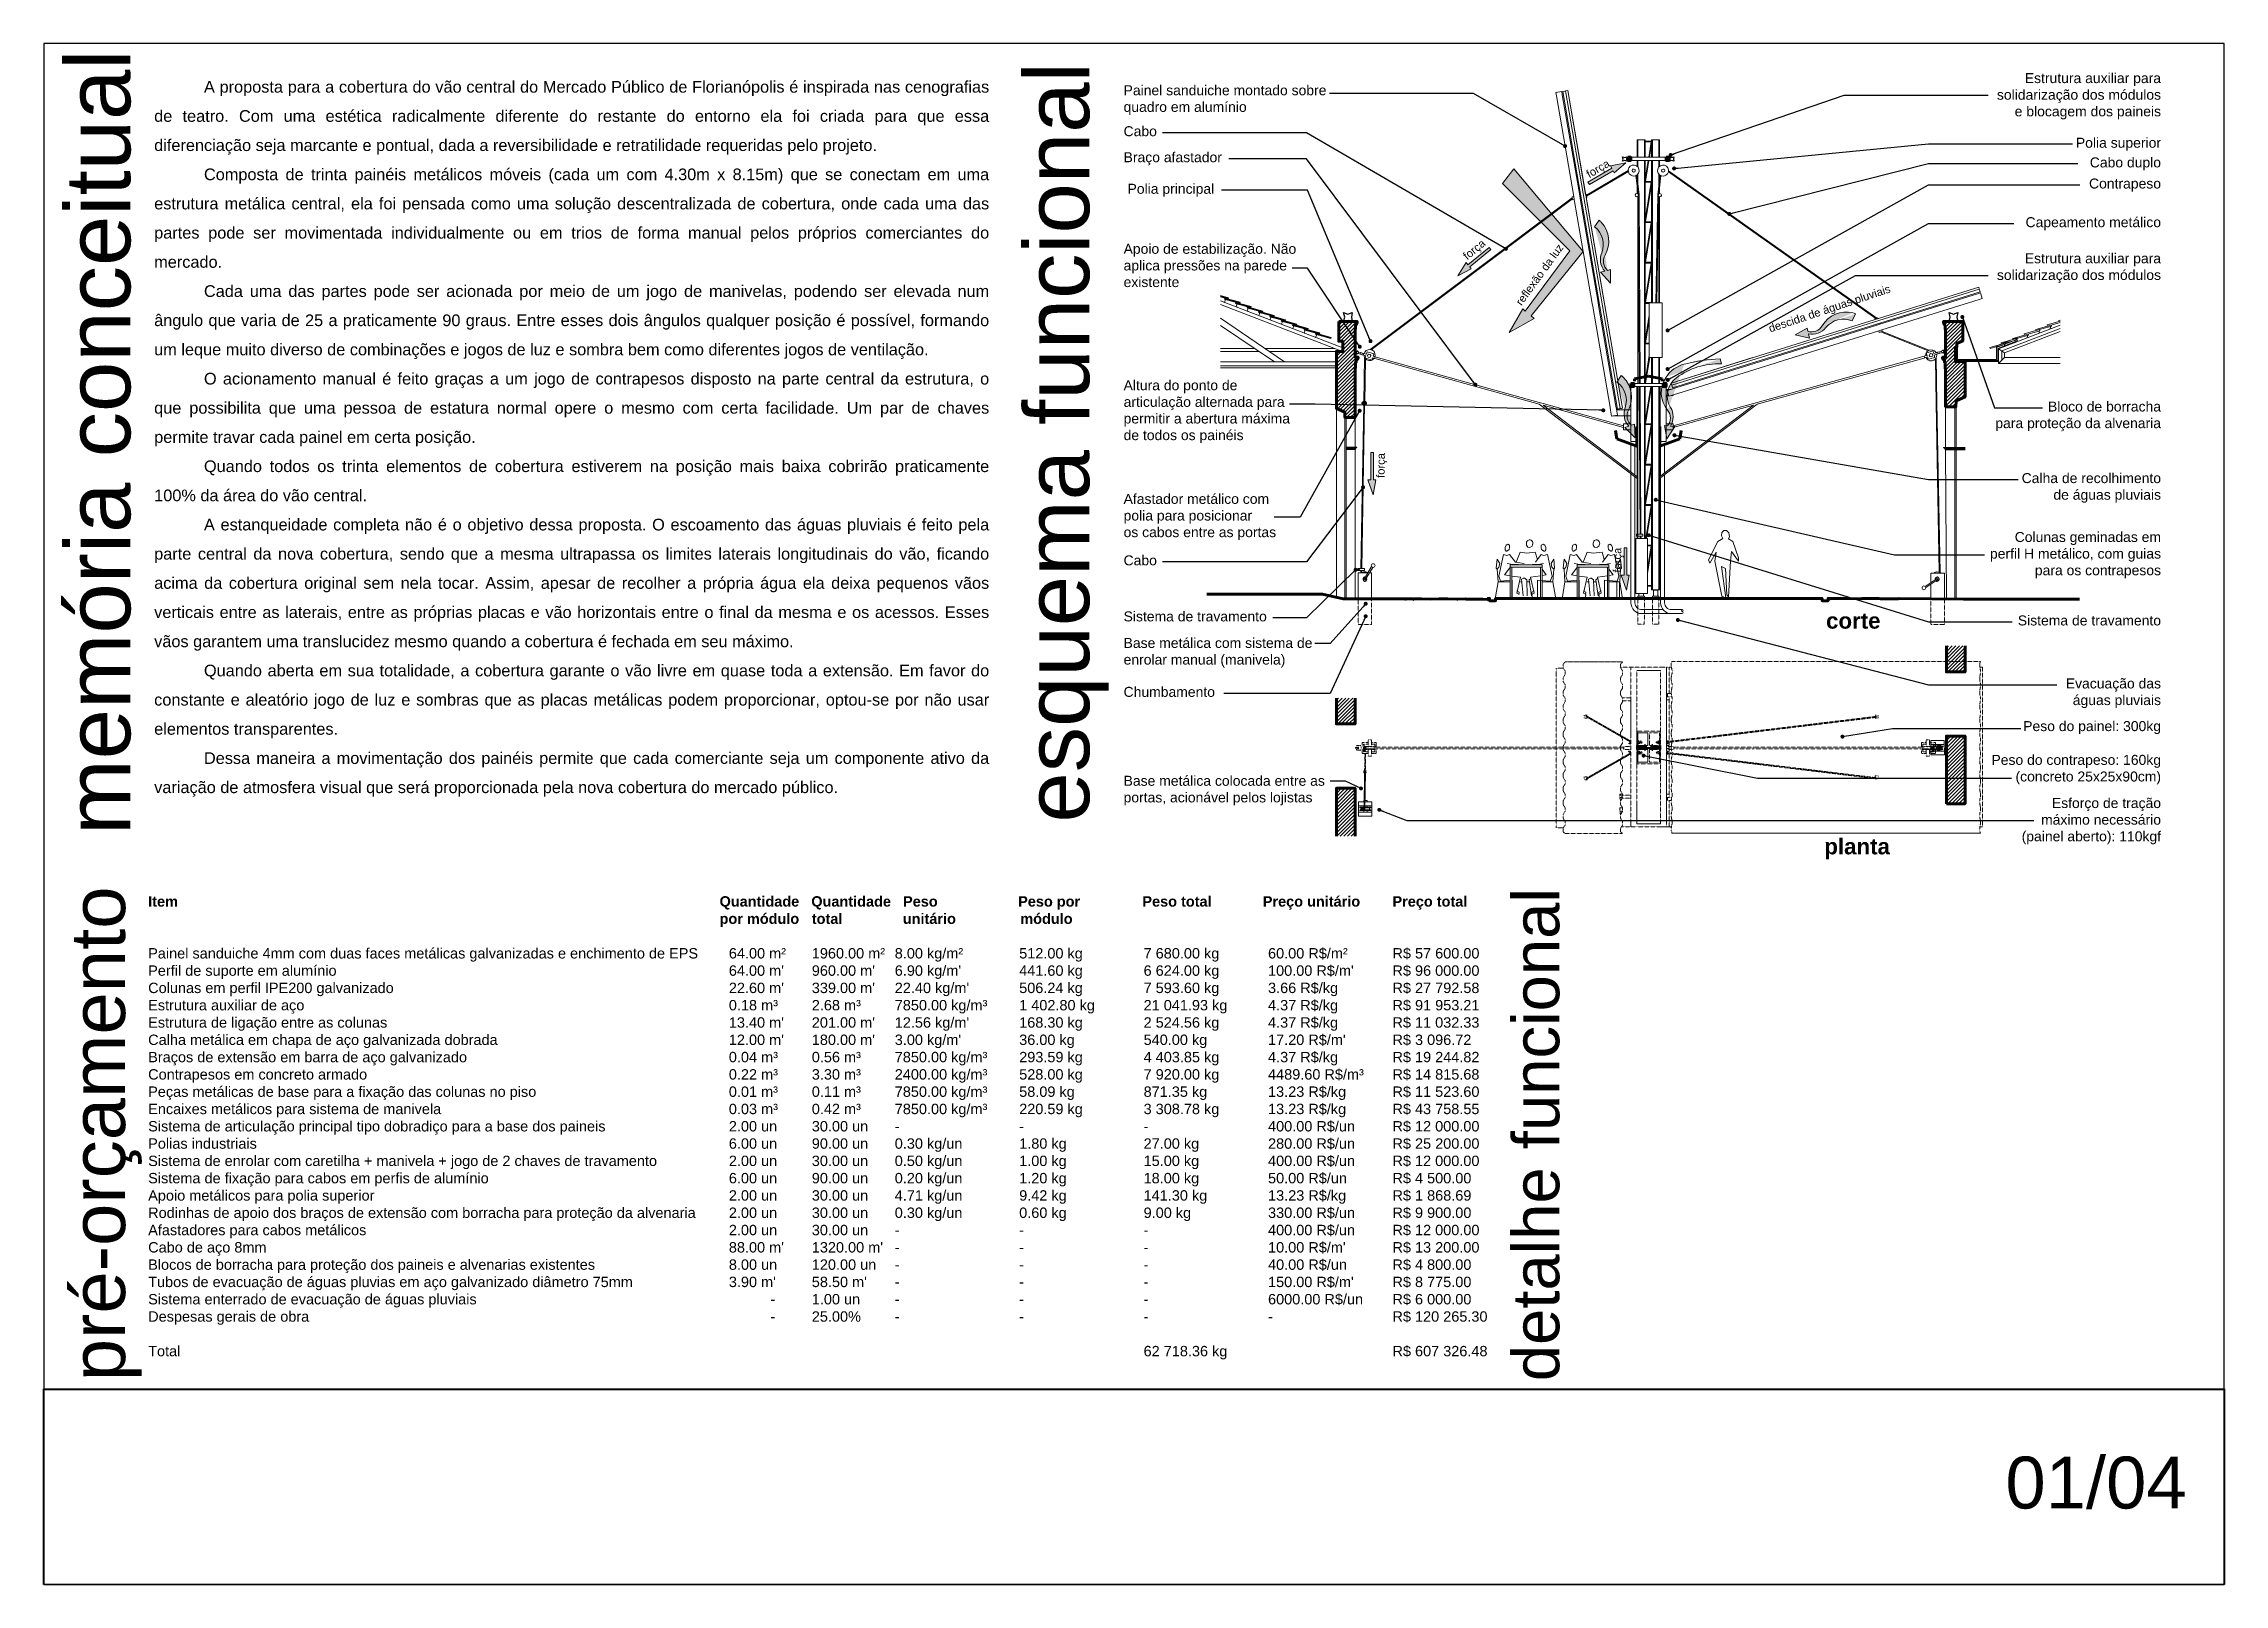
# Paper-space layout 'Prancha 01-04' of a CAD drawing. Header units: millimetres. Extents: x -35 to 806, y -84 to 510.
# The model-space entities are those that its viewports show. They can reach past a viewport. Long polylines and large blocks are cut down to what shows.
import ezdxf

# ---------------------------------------------------------------- set-up
doc = ezdxf.new("R2010")
doc.units = ezdxf.units.MM
doc.header["$LTSCALE"] = 5
doc.header["$XCLIPFRAME"] = 0
doc.linetypes.add('HIDDEN', pattern=[0.375, 0.25, -0.125])
for name, color, linetype, lineweight in [('anotações', 2, 'Continuous', 20), ('cortado', 7, 'Continuous', 70), ('projeção', 8, 'HIDDEN', 13), ('visto', 9, 'Continuous', 15)]:
    doc.layers.add(name, color=color, linetype=linetype, lineweight=lineweight)
for name, color, linetype, lineweight, true_color in [('chuva', 173, 'Continuous', 20, 0x386aff), ('esforços', 13, 'Continuous', 20, 0xcd5337), ('sol', 41, 'Continuous', 20, 0xffd966)]:
    doc.layers.add(name, color=color, linetype=linetype, lineweight=lineweight, true_color=true_color)
doc.layers.get('Defpoints').off()
doc.styles.add('Arial', font='arial.ttf')
doc.styles.get("Standard").update_dxf_attribs({"font": 'txt.shx'})
doc.dimstyles.new('ISO-25', dxfattribs={"dimtxt": 2.5, "dimasz": 2.5, "dimexe": 1.25, "dimexo": 0.625, "dimtad": 1, "dimtxsty": 'Standard', "dimcen": 2.5, "dimadec": 0, "dimazin": 0, "dimtfac": 1, "dimtmove": 0, "dimatfit": 3, "dimfxl": 1, "dimarcsym": 0})
picture_1 = doc.add_image_def('image2.jpg', size_in_pixel=(9936, 890))
picture_2 = doc.add_image_def('image1.jpg', size_in_pixel=(2000, 1800))

psp = doc.layouts.new('Prancha 01-04')

# ---------------------------------------------------------------- texts
at = {"color": 7, "attachment_point": 1, "rotation": 90, "style": 'Arial'}
for s, insert, char_height in [('memória conceitual', (-26.76, 204.99), 25), ('esquema funcional', (343.15, 209.69), 25), ('\\pxt1;pré-orçamento', (-24.77, -5.67), 21), ('\\pxt1;detalhe funcional', (531.48, -5.67), 18)]:
    psp.add_mtext_dynamic_manual_height_columns(s, width=364.3648, gutter_width=705, heights=[0], dxfattribs=dict(at, insert=insert, char_height=char_height))
at = {"color": 7, "attachment_point": 1, "style": 'Arial'}
for s, width, heights, insert, char_height in [('\\pxr0.24167,sm1.5,qj;{\\fArial|b0|i0|c0|p34;\\H0.9375x;\\C256;^IA proposta para a cobertura do vão central do Mercado Público de Florianópolis é inspirada nas cenografias de teatro. Com uma estética radicalmente diferente do restante do entorno ela foi criada para que essa diferenciação seja marcante e pontual, dada a reversibilidade e retratilidade requeridas pelo projeto.\\fTimes New Roman|b0|i0|c0|p16;\\P\\fArial|b0|i0|c0|p34;^IComposta de trinta painéis metálicos móveis (cada um com 4.30m x 8.15m) que se conectam em uma estrutura metálica central, ela foi pensada como uma solução descentralizada de cobertura, onde cada uma das partes pode ser movimentada individualmente ou em trios de forma manual pelos próprios comerciantes do mercado. \\fTimes New Roman|b0|i0|c0|p16;\\P\\fArial|b0|i0|c0|p34;^ICada uma das partes pode ser acionada por meio de um jogo de manivelas, podendo ser elevada num ângulo que varia de 25 a praticamente 90 graus. Entre esses dois ângulos qualquer posição é possível, formando um leque muito diverso de combinações e jogos de luz e sombra bem como diferentes jogos de ventilação.\\fTimes New Roman|b0|i0|c0|p16;\\P\\fArial|b0|i0|c0|p34;^IO acionamento manual é feito graças a um jogo de contrapesos disposto na parte central da estrutura, o que possibilita que uma pessoa de estatura normal opere o mesmo com certa facilidade. Um par de chaves permite travar cada painel em certa posição.\\fTimes New Roman|b0|i0|c0|p16;\\P\\fArial|b0|i0|c0|p34;^IQuando todos os trinta elementos de cobertura estiverem na posição mais baixa cobrirão praticamente 100% da área do vão central. \\fTimes New Roman|b0|i0|c0|p16;\\P\\fArial|b0|i0|c0|p34;^IA estanqueidade completa não é o objetivo dessa proposta. O escoamento das águas pluviais é feito pela parte central da nova cobertura, sendo que a mesma ultrapassa os limites laterais longitudinais do vão, ficando acima da cobertura original sem nela tocar. Assim, apesar de recolher a própria água ela deixa pequenos vãos verticais entre as laterais, entre as próprias placas e vão horizontais entre o final da mesma e os acessos. Esses vãos garantem uma translucidez mesmo quando a cobertura é fechada em seu máximo.\\fTimes New Roman|b0|i0|c0|p16;\\P\\fArial|b0|i0|c0|p34;^IQuando aberta em sua totalidade, a cobertura garante o vão livre em quase toda a extensão. Em\\C96;\\c32768; \\C256;favor do constante e aleatório jogo de luz e sombras que as placas metálicas podem proporcionar, optou-se por não usar elementos transparentes.^I\\fTimes New Roman|b0|i0|c0|p16;\\P\\fArial|b0|i0|c0|p32;^IDessa maneira a movimentação dos painéis permite que cada comerciante seja um componente ativo da variação de atmosfera visual que será proporcionada pela nova cobertura do mercado público.\\fTimes New Roman|b0|i0|c0|p16;\\P\\fArial|b0|i0|c0|p34;\\H1.0667x;^I}', 322.3038, [492.7], (7.45, 495.63), 4.8), ("{\\fArial|b1|i0|c0|p34;\\C256;Item ^I^I^I^I^I^I^I^I^I^I^I^I^I        Quantidade   Quantidade   Peso                    Peso por ^I          Peso total^I         Preço unitário^IPreço total\\P\\fArial|b0|i0|c0|p34;^I^I^I^I^I^I^I^I^I^I^I^I^I        \\fArial|b1|i0|c0|p34;por módulo^Itotal^I^I  unitário                módulo\\P^I^I^I^I^I^I\\P\\fArial|b0|i0|c0|p34;Painel sanduiche 4mm com duas faces metálicas galvanizadas e enchimento de EPS^I64.00 m²^I1960.00 m²^I8.00 kg/m²^I ^I512.00 kg^I^I7 680.00 kg^I^I60.00 R$/m²^I^IR$ 57 600.00\\PPerfil de suporte em alumínio^I^I^I^I^I^I^I^I^I^I64.00 m'^I960.00 m'^I6.90 kg/m'^I ^I441.60 kg^I^I6 624.00 kg^I^I100.00 R$/m'^IR$ 96 000.00\\PColunas em perfil IPE200 galvanizado^I^I^I^I^I^I^I^I^I22.60 m'^I339.00 m'^I22.40 kg/m'^I ^I506.24 kg^I^I7 593.60 kg^I^I3.66 R$/kg^I^IR$ 27 792.58\\PEstrutura auxiliar de aço^I^I^I^I^I^I^I^I^I^I^I0.18 m³^I2.68 m³^I7850.00 kg/m³^I1 402.80 kg^I^I21 041.93 kg^I4.37 R$/kg^I^IR$ 91 953.21\\PEstrutura de ligação entre as colunas^I^I^I^I^I^I^I^I^I13.40 m'^I201.00 m'^I12.56 kg/m'^I ^I168.30 kg^I^I2 524.56 kg^I^I4.37 R$/kg^I^IR$ 11 032.33\\PCalha metálica em chapa de aço galvanizada dobrada^I^I^I^I^I^I12.00 m'^I180.00 m'^I3.00 kg/m'^I ^I36.00 kg^I ^I540.00 kg^I^I17.20 R$/m'^I^IR$ 3 096.72\\PBraços de extensão em barra de aço galvanizado^I^I^I^I^I^I^I0.04 m³^I0.56 m³^I7850.00 kg/m³^I293.59 kg^I^I4 403.85 kg^I^I4.37 R$/kg^I^IR$ 19 244.82\\PContrapesos em concreto armado^I^I^I^I^I^I^I^I^I0.22 m³^I3.30 m³^I2400.00 kg/m³^I528.00 kg^I^I7 920.00 kg^I^I4489.60 R$/m³^IR$ 14 815.68\\PPeças metálicas de base para a fixação das colunas no piso^I^I^I^I^I0.01 m³^I0.11 m³^I7850.00 kg/m³^I58.09 kg^I ^I871.35 kg^I^I13.23 R$/kg^I^IR$ 11 523.60\\PEncaixes metálicos para sistema de manivela^I^I^I^I^I^I^I0.03 m³^I0.42 m³^I7850.00 kg/m³^I220.59 kg^I^I3 308.78 kg^I^I13.23 R$/kg^I^IR$ 43 758.55\\PSistema de articulação principal tipo dobradiço para a base dos paineis^I^I^I2.00 un^I30.00 un^I-^I^I^I-^I^I^I-^I^I^I400.00 R$/un^IR$ 12 000.00\\PPolias industriais^I^I^I^I^I^I^I^I^I^I^I^I6.00 un^I90.00 un^I0.30 kg/un^I ^I1.80 kg^I ^I27.00 kg^I^I280.00 R$/un^IR$ 25 200.00\\PSistema de enrolar com caretilha + manivela + jogo de 2 chaves de travamento^I^I2.00 un^I30.00 un^I0.50 kg/un^I ^I1.00 kg^I ^I15.00 kg^I^I400.00 R$/un^IR$ 12 000.00\\PSistema de fixação para cabos em perfis de alumínio^I^I^I^I^I^I6.00 un^I90.00 un^I0.20 kg/un^I ^I1.20 kg^I ^I18.00 kg^I^I50.00 R$/un^I^IR$ 4 500.00\\PApoio metálicos para polia superior^I^I^I^I^I^I^I^I^I2.00 un^I30.00 un^I4.71 kg/un^I ^I9.42 kg^I ^I141.30 kg^I^I13.23 R$/kg^I^IR$ 1 868.69\\PRodinhas de apoio dos braços de extensão com borracha para proteção da alvenaria^I2.00 un^I30.00 un^I0.30 kg/un^I ^I0.60 kg^I ^I9.00 kg^I^I330.00 R$/un^IR$ 9 900.00\\PAfastadores para cabos metálicos^I^I^I^I^I^I^I^I^I2.00 un^I30.00 un^I-^I^I^I-^I^I^I-^I^I^I400.00 R$/un^IR$ 12 000.00\\PCabo de aço 8mm^I^I^I^I^I^I^I^I^I^I^I^I88.00 m'^I1320.00 m'^I-^I^I^I-^I^I^I-^I^I^I10.00 R$/m'^I^IR$ 13 200.00\\PBlocos de borracha para proteção dos paineis e alvenarias existentes^I^I^I^I8.00 un^I120.00 un^I-^I^I^I-^I^I^I-^I^I^I40.00 R$/un^I^IR$ 4 800.00\\PTubos de evacuação de águas pluvias em aço galvanizado diâmetro 75mm^I^I^I3.90 m'^I58.50 m'^I-^I^I^I-^I^I^I-^I^I^I150.00 R$/m'^IR$ 8 775.00\\PSistema enterrado de evacuação de águas pluviais^I^I^I^I^I^I^I^I-^I1.00 un^I-^I^I^I-^I^I^I-^I^I^I6000.00 R$/un^IR$ 6 000.00\\PDespesas gerais de obra^I^I^I^I^I^I^I^I^I^I^I^I-^I25.00%^I-^I^I^I-^I^I^I-^I^I^I-^I^I^IR$ 120 265.30\\P\\PTotal^I^I^I^I^I^I^I^I^I^I^I^I^I^I^I^I^I^I^I^I^I^I^I^I62 718.36 kg^I^I^I^IR$ 607 326.48}", 733.3897, [492.7], (5.13, 181.32), 4), ('01/04', 165.7898, [0], (721.58, -34.73), 20)]:
    psp.add_mtext_dynamic_manual_height_columns(s, width=width, gutter_width=705, heights=heights, dxfattribs=dict(at, insert=insert, char_height=char_height))

msp = doc.modelspace()

# ---------------------------------------------------------------- texts
at = {"layer": 'anotações', "style": 'Arial'}
for s, insert, char_height, width, attachment_point in [('{Painel sanduiche montado sobre\\Pquadro em alumínio}', (-2.084, 18.751), 0.25, 5.43599, 1), ('{Estrutura auxiliar para solidarização dos módulos\\Pe blocagem dos paineis}', (23.929, 19.056), 0.25, 5.43599, 3), ('{Cabo}', (-2.084, 17.725), 0.25, 5.43599, 1), ('{Braço afastador}', (-2.084, 17.073), 0.25, 5.43599, 1), ('{Polia superior}', (23.929, 17.436), 0.25, 5.43599, 3), ('{Cabo duplo}', (23.929, 16.943), 0.25, 5.43599, 3), ('{Contrapeso}', (23.929, 16.414), 0.25, 5.43599, 3), ('{Polia principal}', (-1.985, 16.282), 0.25, 5.43599, 1), ('{Capeamento metálico}', (23.929, 15.445), 0.25, 5.43599, 3), ('{Apoio de estabilização. Não\\Paplica pressões na parede\\Pexistente}', (-2.084, 14.778), 0.25, 5.43599, 1), ('{Estrutura auxiliar para solidarização dos módulos}', (23.929, 14.539), 0.25, 5.43599, 3), ('{Altura do ponto de articulação alternada para permitir a abertura máxima de todos os painéis}', (-2.084, 11.359), 0.25, 4.5024, 1), ('{Bloco de borracha\\Ppara proteção da alvenaria}', (23.929, 10.826), 0.25, 5.43599, 3), ('{Calha de recolhimento\\Pde águas pluviais}', (23.929, 9.032), 0.25, 5.43599, 3), ('{Afastador metálico com\\Ppolia para posicionar \\Pos cabos entre as portas}', (-2.084, 8.511), 0.25, 5.43599, 1), ('{Colunas geminadas em \\Pperfil H metálico, com guias\\Ppara os contrapesos}', (23.929, 7.556), 0.25, 5.43599, 3), ('{Cabo}', (-2.084, 6.971), 0.25, 5.43599, 1), ('{Sistema de travamento}', (-2.084, 5.566), 0.25, 5.43599, 1), ('{\\fArial|b1|i0|c0|p39;corte}', (15.53, 5.534), 0.4, 5.43599, 1), ('{Sistema de travamento}', (23.929, 5.465), 0.25, 5.43599, 3), ('{Base metálica com sistema de\\Penrolar manual (manivela)}', (-2.084, 4.901), 0.25, 5.43599, 1), ('{Evacuação das\\Páguas pluviais}', (23.929, 3.886), 0.25, 5.43599, 3), ('{Chumbamento}', (-2.084, 3.675), 0.25, 5.43599, 1), ('{Peso do painel: 300kg}', (23.929, 2.817), 0.25, 5.43599, 3), ('{Peso do contrapeso: 160kg\\P(concreto 25x25x90cm)}', (23.929, 1.971), 0.25, 5.43599, 3), ('{Base metálica colocada entre as\\Pportas, acionável pelos lojistas}', (-2.084, 1.447), 0.25, 5.43599, 1), ('{Esforço de tração\\Pmáximo necessário\\P(painel aberto): 110kgf}', (23.929, 0.889), 0.25, 5.43599, 3), ('{\\fArial|b1|i0|c0|p39;planta}', (15.486, -0.122), 0.4, 5.43599, 1)]:
    msp.add_mtext(s, dxfattribs=dict(at, insert=insert, char_height=char_height, width=width, attachment_point=attachment_point))
at = {"layer": 'chuva', "insert": (14.067, 12.746), "char_height": 0.2, "width": 5.43599, "attachment_point": 1, "rotation": 18.4283, "style": 'Arial'}
msp.add_mtext('descida de águas pluviais', dxfattribs=at)
at = {"layer": 'esforços', "char_height": 0.2, "width": 5.43599, "attachment_point": 1, "style": 'Arial'}
for insert, rotation in [((9.492, 16.591), 30.4695), ((6.403, 14.518), 39.197), ((4.258, 8.915), 89.1225), ((10.188, 6.543), 89.1225)]:
    msp.add_mtext('força', dxfattribs=dict(at, insert=insert, rotation=rotation))
at = {"layer": 'sol', "insert": (7.729, 13.332), "char_height": 0.2, "width": 5.43599, "attachment_point": 1, "rotation": 53.958, "style": 'Arial'}
msp.add_mtext('reflexão da luz', dxfattribs=at)

# ---------------------------------------------------------------- hatches: boundary and pattern name
h = msp.add_hatch()
h.set_pattern_fill('ANSI31', color=256, scale=0.02, style=0)
h.paths.add_polyline_path([(3.312, 12.833), (3.77, 12.833), (3.77, 12.788), (3.759, 12.788), (3.759, 12.762), (3.749, 12.762), (3.74, 12.733), (3.73, 12.733), (3.73, 12.643), (3.72, 12.633), (3.72, 11.938), (3.795, 11.938), (3.795, 11.908), (3.745, 11.858), (3.745, 11.808), (3.73, 11.808), (3.73, 11.658), (3.72, 11.658), (3.72, 10.423), (3.465, 10.423), (3.465, 10.56), (3.251, 10.654), (3.251, 12.08), (3.411, 12.08), (3.411, 12.337), (3.312, 12.337)])
h = msp.add_hatch()
h.set_pattern_fill('ANSI31', color=256, scale=0.02, style=0)
h.paths.add_polyline_path([(18.775, 12.187), (18.81, 12.197), (18.81, 12.277), (18.96, 12.347), (18.96, 12.832), (18.475, 12.832), (18.475, 12.787), (18.486, 12.787), (18.486, 12.761), (18.496, 12.761), (18.505, 12.732), (18.515, 12.732), (18.515, 12.642), (18.525, 12.632), (18.525, 11.937), (18.45, 11.937), (18.45, 11.907), (18.5, 11.857), (18.5, 11.807), (18.515, 11.807), (18.515, 11.657), (18.525, 11.657), (18.525, 10.697), (18.786, 10.697), (18.79, 10.844), (19.015, 10.943), (19.015, 11.827), (18.775, 11.827)])
h = msp.add_hatch()
h.set_pattern_fill('ANSI31', color=256, scale=0.02, style=0)
h.set_pattern_definition([(45, (15.29633, 1.304183), (-0.0449013, 0.0449013), [])])
h.paths.add_polyline_path([(19.016, 4.051), (19.016, 4.7), (18.547, 4.7), (18.547, 4.051)])
h = msp.add_hatch()
h.set_pattern_fill('ANSI31', color=256, scale=0.02, style=0)
h.paths.add_polyline_path([(3.72, 2.747), (3.72, 3.396), (3.251, 3.396), (3.251, 2.747)])
h = msp.add_hatch()
h.set_pattern_fill('ANSI31', color=256, scale=0.02, style=0)
h.set_pattern_definition([(45, (-0.124756, 0), (-0.04490128, 0.04490128), [])])
h.paths.add_polyline_path([(18.547, 0.746), (18.547, 2.44), (19.016, 2.44), (19.016, 0.746)])
h = msp.add_hatch()
h.set_pattern_fill('ANSI31', color=256, scale=0.02, style=0)
h.paths.add_polyline_path([(3.72, -0.062), (3.72, 1.135), (3.251, 1.135), (3.251, -0.062)])
at = {"layer": 'chuva'}
h = msp.add_hatch(color=256, dxfattribs=at)
edge = h.paths.add_edge_path()
edge.add_arc((9.386, 14.763), 0.558, -22.0469, 52.5662, ccw=False)
edge.add_arc((10.319, 14.385), 0.448, 157.9531, 220.9928)
edge.add_line((9.981, 14.091), (9.878, 14.065))
edge.add_line((9.878, 14.065), (10.126, 13.79))
edge.add_line((10.126, 13.79), (10.126, 14.132))
edge.add_line((10.126, 14.132), (10.05, 14.111))
edge.add_arc((10.254, 14.34), 0.306, 150.0558, 228.4479, ccw=False)
edge.add_arc((9.383, 14.842), 0.698, 330.0558, 403.392)
edge.add_arc((9.313, 14.776), 0.794, 43.392, 48.2773)
edge.add_line((9.842, 15.369), (9.726, 15.206))
h = msp.add_hatch(color=256, dxfattribs=at)
edge = h.paths.add_edge_path()
edge.add_arc((15.964, 12.332), 0.558, 66.9337, 141.5467)
edge.add_arc((15.176, 12.957), 0.448, 258.5071, 321.5467, ccw=False)
edge.add_line((15.087, 12.519), (15.115, 12.416))
edge.add_line((15.115, 12.416), (14.754, 12.497))
edge.add_line((14.754, 12.497), (15.052, 12.665))
edge.add_line((15.052, 12.665), (15.07, 12.589))
edge.add_arc((15.17, 12.878), 0.306, 251.0519, 329.444)
edge.add_arc((16.035, 12.368), 0.698, 76.1078, 149.444, ccw=False)
edge.add_arc((16.012, 12.274), 0.794, 71.2225, 76.1078, ccw=False)
edge.add_line((16.268, 13.026), (16.183, 12.845))
h = msp.add_hatch(color=256, dxfattribs=at)
edge = h.paths.add_edge_path()
edge.add_line((12.873, 11.894), (12.91, 11.774))
edge.add_arc((12.861, 9.932), 1.842, 88.471, 125.9972)
edge.add_arc((12.106, 10.971), 0.558, 125.9972, 211.5198)
edge.add_arc((11.248, 10.445), 0.448, -31.5198, 31.5198, ccw=False)
edge.add_line((11.63, 10.211), (11.736, 10.202))
edge.add_line((11.736, 10.202), (11.537, 9.89))
edge.add_line((11.537, 9.89), (11.481, 10.227))
edge.add_line((11.481, 10.227), (11.558, 10.219))
edge.add_arc((11.32, 10.411), 0.306, 321.025, 399.4172)
edge.add_arc((12.096, 11.049), 0.698, 146.0809, 219.4172, ccw=False)
edge.add_arc((12.176, 10.996), 0.794, 104.644, 146.0809, ccw=False)
edge.add_arc((12.999, 7.848), 4.048, 91.7789, 104.644, ccw=False)
h = msp.add_hatch(color=256, dxfattribs=at)
edge = h.paths.add_edge_path()
edge.add_arc((9.963, 10.857), 0.558, -19.763, 54.85, ccw=False)
edge.add_arc((10.91, 10.517), 0.448, 160.237, 223.2766)
edge.add_line((10.584, 10.21), (10.482, 10.179))
edge.add_line((10.482, 10.179), (10.741, 9.915))
edge.add_line((10.741, 9.915), (10.727, 10.257))
edge.add_line((10.727, 10.257), (10.653, 10.232))
edge.add_arc((10.847, 10.47), 0.306, 152.3396, 230.7318, ccw=False)
edge.add_arc((9.957, 10.936), 0.698, 332.3396, 405.6759)
edge.add_arc((9.89, 10.867), 0.794, 45.6759, 50.5612)
edge.add_line((10.394, 11.481), (10.285, 11.314))
at = {"layer": 'esforços'}
for points in [[(10.156, 16.67), (10.121, 16.73), (10.508, 16.806), (10.218, 16.553), (10.188, 16.606), (9.595, 16.264), (9.56, 16.325)], [(6.546, 14.255), (6.503, 14.309), (6.293, 13.976), (6.633, 14.155), (6.594, 14.203), (7.127, 14.632), (7.082, 14.687)], [(4.112, 8.86), (4.042, 8.86), (4.17, 8.487), (4.244, 8.864), (4.183, 8.864), (4.183, 9.548), (4.112, 9.548)], [(10.465, 6.471), (10.395, 6.471), (10.523, 6.098), (10.597, 6.475), (10.536, 6.475), (10.536, 7.159), (10.465, 7.159)]]:
    msp.add_hatch(color=256, dxfattribs=at).paths.add_polyline_path(points)
at = {"layer": 'sol'}
msp.add_hatch(color=256, dxfattribs=at).paths.add_polyline_path([(7.699, 16.656), (9.442, 14.586), (8.136, 12.976), (8.208, 12.904), (7.581, 12.555), (7.923, 13.146), (7.982, 13.088), (9.106, 14.599), (7.417, 16.288)])

# ---------------------------------------------------------------- linework, layer by layer
for points in [[(10.537, 16.96), (10.526, 16.904), (10.537, 16.849), (10.485, 16.862), (10.428, 16.849), (10.443, 16.903), (10.428, 16.96), (10.481, 16.942)], [(11.716, 16.96), (11.705, 16.904), (11.716, 16.849), (11.664, 16.862), (11.607, 16.849), (11.622, 16.903), (11.607, 16.96), (11.66, 16.942)], [(3.65, 13.054), (3.629, 12.944), (3.65, 12.833), (3.547, 12.858), (3.432, 12.833), (3.462, 12.94), (3.432, 13.054), (3.538, 13.019)], [(18.833, 13.053), (18.812, 12.943), (18.833, 12.832), (18.73, 12.857), (18.616, 12.832), (18.645, 12.94), (18.616, 13.053), (18.722, 13.018)]]:
    msp.add_lwpolyline(points, close=True)
at = {"linetype": 'ByBlock'}
for points in [[(3.909, 10.801), (3.909, 10.768), (3.897, 10.768), (3.897, 10.801)], [(3.913, 10.815), (3.913, 10.749), (3.934, 10.749), (3.934, 10.815)], [(3.934, 10.801), (3.934, 10.768), (3.967, 10.768), (3.967, 10.801)], [(3.967, 10.815), (3.967, 10.749), (3.988, 10.749), (3.988, 10.815)], [(3.992, 10.801), (3.992, 10.768), (4.004, 10.768), (4.004, 10.801)]]:
    msp.add_lwpolyline(points, close=True, dxfattribs=at)
for centre, start, end in [((3.968, 6.374), 79.9503, 39.0299), ((18.316, 6.374), 234.1092, 193.1888)]:
    msp.add_arc(centre, 0.0485, start, end)
at = {"layer": 'chuva'}
for points in [[(9.726, 15.206, -0.337572), (9.904, 14.553, 0.282216), (9.981, 14.091), (9.878, 14.065), (10.126, 13.79), (10.126, 14.132), (10.05, 14.111, -0.356045), (9.988, 14.493, 0.331378), (9.891, 15.322, 0.021319), (9.842, 15.369)], [(16.183, 12.845, 0.337572), (15.527, 12.679, -0.282216), (15.087, 12.519), (15.115, 12.416), (14.754, 12.497), (15.052, 12.665), (15.07, 12.589, 0.356045), (15.434, 12.723, -0.331378), (16.203, 13.046, -0.021319), (16.268, 13.026)], [(10.285, 11.314, -0.337572), (10.489, 10.668, 0.282216), (10.584, 10.21), (10.482, 10.179), (10.741, 9.915), (10.727, 10.257), (10.653, 10.232, -0.356045), (10.575, 10.612, 0.331378), (10.445, 11.436, 0.021319), (10.394, 11.481)]]:
    msp.add_lwpolyline(points, format="xyb", close=True, dxfattribs=at)
for points in [[(12.873, 11.894), (12.91, 11.774, 0.165218), (11.778, 11.423, 0.391506), (11.63, 10.679, -0.282216), (11.63, 10.211), (11.736, 10.202), (11.537, 9.89), (11.481, 10.227), (11.558, 10.219, 0.356045), (11.557, 10.606, -0.331378), (11.517, 11.439, -0.182799), (11.975, 11.764, -0.056194), (12.873, 11.894)], [(10.638, 9.012), (10.638, 5.783, 0.414214), (10.909, 5.512), (11.653, 5.512)], [(10.738, 8.937), (10.738, 5.783, 0.414214), (10.909, 5.612), (11.443, 5.612)], [(11.382, 8.913), (11.382, 5.783, 0.414214), (11.653, 5.512), (11.925, 5.512)], [(11.482, 8.99), (11.482, 5.783, 0.414214), (11.653, 5.612), (11.925, 5.612)]]:
    msp.add_lwpolyline(points, format="xyb", dxfattribs=at)
for points in [[(10.638, 9.761), (10.638, 9.056)], [(10.738, 9.723), (10.738, 8.979)], [(11.382, 9.713), (11.382, 8.956)], [(11.482, 9.75), (11.482, 9.032)]]:
    msp.add_lwpolyline(points, dxfattribs=at)
for centre, start, end in [((11.935, 5.587), 110.5869, 249.4131), ((11.916, 5.587), 290.5869, 69.4131), ((11.916, 5.537), 290.5869, 69.4131)]:
    msp.add_arc(centre, 0.0267, start, end, dxfattribs=at)
at = {"layer": 'cortado', "linetype": 'ByBlock'}
for p, q in [((11.075, 11.463), (10.73, 11.398)), ((10.73, 11.337), (10.73, 11.398)), ((11.42, 11.398), (11.075, 11.463)), ((11.42, 11.337), (11.42, 11.398)), ((10.287, 9.894), (10.25, 10.103)), ((10.287, 9.894), (10.786, 9.705)), ((10.786, 10.2), (10.786, 9.705)), ((11.361, 10.2), (11.361, 9.705)), ((11.86, 9.894), (11.361, 9.705)), ((11.86, 9.894), (11.897, 10.103)), ((10.8, 2.205), (10.82, 2.205)), ((10.8, 2.165), (10.8, 2.205)), ((10.82, 2.205), (10.82, 2.165)), ((10.98, 2.165), (10.98, 2.205)), ((11, 2.205), (10.98, 2.205)), ((11, 2.205), (11, 2.165)), ((11.163, 2.205), (11.163, 2.145)), ((11.183, 2.205), (11.163, 2.205)), ((11.183, 2.205), (11.183, 2.165)), ((11.343, 2.205), (11.343, 2.165)), ((11.363, 2.205), (11.343, 2.205)), ((11.363, 2.205), (11.363, 2.145)), ((10.8, 2.132), (10.8, 2.179)), ((10.8, 2.105), (10.8, 2.165)), ((10.8, 2.163), (10.8, 2.163)), ((10.8, 2.105), (10.82, 2.105)), ((10.82, 2.165), (10.98, 2.165)), ((10.98, 2.145), (10.82, 2.145)), ((10.82, 2.105), (10.82, 2.145)), ((10.98, 2.105), (10.98, 2.145)), ((10.98, 2.105), (11, 2.105)), ((11, 2.105), (11, 2.165)), ((11.163, 2.105), (11.163, 2.145)), ((11.163, 2.105), (11.183, 2.105)), ((11.183, 2.165), (11.343, 2.165)), ((11.343, 2.145), (11.183, 2.145)), ((11.183, 2.145), (11.183, 2.105)), ((11.343, 2.105), (11.343, 2.145)), ((11.363, 2.105), (11.343, 2.105)), ((11.363, 2.145), (11.363, 2.105)), ((11.363, 2.145), (11.363, 2.132))]:
    msp.add_line(p, q, dxfattribs=at)
at = {"layer": 'cortado'}
for p, q in [((10.874, 2.286), (10.877, 2.294)), ((10.877, 2.278), (10.874, 2.286)), ((10.877, 2.294), (10.885, 2.297)), ((10.885, 2.275), (10.877, 2.278)), ((10.893, 2.294), (10.885, 2.297)), ((10.885, 2.275), (10.893, 2.278)), ((10.896, 2.286), (10.893, 2.294)), ((10.893, 2.278), (10.896, 2.286)), ((10.874, 2.024), (10.877, 2.032)), ((10.877, 2.016), (10.874, 2.024)), ((10.877, 2.032), (10.885, 2.036)), ((10.885, 2.013), (10.877, 2.016)), ((10.893, 2.032), (10.885, 2.036)), ((10.885, 2.013), (10.893, 2.016)), ((10.896, 2.024), (10.893, 2.032)), ((10.893, 2.016), (10.896, 2.024))]:
    msp.add_line(p, q, dxfattribs=at)
at = {"layer": 'cortado', "linetype": 'ByBlock'}
for points in [[(10.556, 16.947), (10.556, 16.867), (10.631, 16.867), (10.631, 16.947)], [(11.519, 16.947), (11.519, 16.867), (11.594, 16.867), (11.594, 16.947)], [(3.312, 12.833), (3.77, 12.833), (3.77, 12.788), (3.759, 12.788), (3.759, 12.762), (3.749, 12.762), (3.74, 12.733), (3.73, 12.733), (3.73, 12.643), (3.72, 12.633), (3.72, 11.938), (3.795, 11.938), (3.795, 11.908), (3.745, 11.858), (3.745, 11.808), (3.73, 11.808), (3.73, 11.658), (3.72, 11.658), (3.72, 10.423), (3.465, 10.423), (3.465, 10.56), (3.251, 10.654), (3.251, 12.08), (3.411, 12.08), (3.411, 12.337), (3.312, 12.337)], [(18.775, 12.187), (18.81, 12.197), (18.81, 12.277), (18.96, 12.347), (18.96, 12.832), (18.475, 12.832), (18.475, 12.787), (18.486, 12.787), (18.486, 12.761), (18.496, 12.761), (18.505, 12.732), (18.515, 12.732), (18.515, 12.642), (18.525, 12.632), (18.525, 11.937), (18.45, 11.937), (18.45, 11.907), (18.5, 11.857), (18.5, 11.807), (18.515, 11.807), (18.515, 11.657), (18.525, 11.657), (18.525, 10.697), (18.786, 10.697), (18.79, 10.844), (19.015, 10.943), (19.015, 11.827), (18.775, 11.827)], [(10.631, 11.28), (10.631, 11.2), (10.706, 11.2), (10.706, 11.28)], [(11.444, 11.28), (11.444, 11.2), (11.519, 11.2), (11.519, 11.28)]]:
    msp.add_lwpolyline(points, close=True, dxfattribs=at)
msp.add_lwpolyline([(0, 6), (2.906, 6), (3.425, 5.885), (3.425, 5.885), (4.983, 5.881), (4.983, 5.87), (4.988, 5.87), (4.988, 5.881), (5.178, 5.879), (5.178, 5.868), (5.184, 5.868), (5.184, 5.872), (5.191, 5.879), (5.387, 5.879), (5.606, 5.875), (5.824, 5.878), (6.043, 5.878), (6.27, 5.874), (6.3, 5.874), (6.483, 5.879), (6.506, 5.876), (6.702, 5.877), (6.922, 5.869), (7.046, 5.865), (7.053, 5.858), (7.054, 5.858), (7.054, 5.893), (7.094, 5.893), (7.094, 5.833), (7.243, 5.833), (7.243, 5.893), (15.431, 5.893), (15.431, 5.833), (15.58, 5.833), (15.58, 5.893), (15.62, 5.893), (15.62, 5.88), (15.623, 5.88), (15.633, 5.89), (15.777, 5.889), (15.798, 5.893), (16.078, 5.892), (16.12, 5.892), (16.402, 5.883), (16.436, 5.887), (16.854, 5.891), (16.895, 5.885), (17.167, 5.885), (17.197, 5.881), (17.34, 5.881), (17.359, 5.886), (18.972, 5.877), (21.886, 5.877)], dxfattribs=at)
at = {"layer": 'cortado'}
for points in [[(18.547, 4.7), (18.547, 4.051), (19.016, 4.051), (19.016, 4.7)], [(3.251, 3.396), (3.251, 2.747), (3.72, 2.747), (3.72, 3.396)], [(3.251, -0.062), (3.251, 1.135), (3.72, 1.135), (3.72, -0.062)]]:
    msp.add_lwpolyline(points, dxfattribs=at)
msp.add_lwpolyline([(18.547, 0.746), (18.547, 2.44), (19.016, 2.44), (19.016, 0.746)], close=True, dxfattribs=at)
at = {"layer": 'cortado', "linetype": 'ByBlock'}
for centre in [(18.331, 2.144), (3.969, 1.546)]:
    msp.add_circle(centre, 0.0102, dxfattribs=at)
at = {"layer": 'esforços'}
for points in [[(10.156, 16.67), (10.121, 16.73), (10.508, 16.806), (10.218, 16.553), (10.188, 16.606), (9.595, 16.264), (9.56, 16.325)], [(6.546, 14.255), (6.503, 14.309), (6.293, 13.976), (6.633, 14.155), (6.594, 14.203), (7.127, 14.632), (7.082, 14.687)], [(4.112, 8.86), (4.042, 8.86), (4.17, 8.487), (4.244, 8.864), (4.183, 8.864), (4.183, 9.548), (4.112, 9.548)], [(10.465, 6.471), (10.395, 6.471), (10.523, 6.098), (10.597, 6.475), (10.536, 6.475), (10.536, 7.159), (10.465, 7.159)]]:
    msp.add_lwpolyline(points, close=True, dxfattribs=at)
at = {"layer": 'projeção'}
for p, q in [((8.761, 4.144), (8.761, 4.064)), ((8.909, 4.144), (8.761, 4.144)), ((8.761, 0.224), (8.761, 4.064)), ((8.909, 4.144), (8.923, 4.144)), ((8.943, 4.144), (8.923, 4.144)), ((8.988, 4.299), (8.934, 4.243)), ((8.934, 4.243), (8.934, 4.158)), ((8.934, 4.158), (8.988, 4.072)), ((8.988, 3.986), (8.934, 3.901)), ((8.934, 3.901), (8.934, 3.815)), ((9.057, 4.299), (8.988, 4.299)), ((10.429, 4.299), (8.988, 4.299)), ((8.988, 4.299), (10.36, 4.299)), ((8.988, 4.072), (8.988, 3.986)), ((10.429, 4.299), (9.057, 4.299)), ((10.36, 4.299), (10.429, 4.299)), ((10.375, 4.244), (10.429, 4.299)), ((10.375, 4.158), (10.375, 4.244)), ((10.375, 4.167), (10.792, 4.167)), ((10.429, 4.072), (10.375, 4.158)), ((10.375, 3.901), (10.429, 3.986)), ((10.375, 3.815), (10.375, 3.901)), ((10.429, 3.986), (10.429, 4.072)), ((10.637, 4.167), (10.787, 4.167)), ((10.637, 4.167), (10.637, 4.087)), ((10.637, 4.087), (10.637, 0.247)), ((10.637, 4.087), (10.637, 4.087)), ((10.637, 4.087), (10.637, 3.404)), ((10.787, 4.167), (11.375, 4.167)), ((11.375, 4.087), (10.787, 4.087)), ((10.787, 4.087), (10.787, 0.247)), ((10.787, 4.087), (11.375, 4.087)), ((10.787, 4.087), (10.787, 3.569)), ((10.792, 4.167), (10.792, 4.167)), ((10.792, 4.167), (10.792, 4.167)), ((11.367, 4.167), (11.367, 4.166)), ((11.367, 4.166), (11.367, 4.167)), ((11.375, 4.167), (11.367, 4.167)), ((11.375, 4.167), (11.525, 4.167)), ((11.375, 4.167), (11.375, 4.167)), ((11.375, 0.247), (11.375, 4.087)), ((11.525, 4.167), (11.525, 4.087)), ((11.525, 4.087), (11.525, 4.167)), ((11.653, 4.167), (11.525, 4.167)), ((11.525, 4.087), (11.525, 2.325)), ((11.525, 0.247), (11.525, 4.087)), ((11.525, 3.427), (11.525, 4.087)), ((11.6, 4.167), (11.621, 4.167)), ((11.6, 4.167), (11.6, 3.507)), ((11.621, 4.167), (11.653, 4.167)), ((11.667, 4.31), (11.65, 4.267)), ((11.65, 4.267), (11.65, 4.181)), ((11.65, 4.181), (11.667, 4.095)), ((11.667, 4.01), (11.65, 3.924)), ((11.65, 3.924), (11.65, 3.838)), ((11.667, 3.752), (11.65, 3.838)), ((19.379, 4.31), (11.667, 4.31)), ((11.667, 4.095), (11.667, 4.01)), ((19.4, 4.31), (19.379, 4.31)), ((19.384, 4.267), (19.4, 4.31)), ((19.384, 4.181), (19.384, 4.267)), ((19.4, 4.095), (19.384, 4.181)), ((19.384, 3.924), (19.4, 4.009)), ((19.384, 3.924), (19.384, 3.838)), ((19.4, 3.752), (19.384, 3.838)), ((19.407, 4.166), (19.387, 4.166)), ((19.4, 4.009), (19.4, 4.095)), ((19.452, 4.166), (19.407, 4.166)), ((19.452, 4.166), (19.452, 4.086)), ((19.452, 4.086), (19.452, 0.246)), ((8.934, 3.815), (8.988, 3.729)), ((8.988, 3.643), (8.934, 3.558)), ((8.934, 3.558), (8.934, 3.472)), ((8.934, 3.472), (8.988, 3.386)), ((8.988, 3.301), (8.934, 3.215)), ((8.988, 3.729), (8.988, 3.643)), ((8.988, 3.386), (8.988, 3.301)), ((10.375, 3.215), (10.429, 3.301)), ((10.429, 3.729), (10.375, 3.815)), ((10.375, 3.558), (10.429, 3.644)), ((10.375, 3.472), (10.375, 3.558)), ((10.429, 3.386), (10.375, 3.472)), ((10.419, 3.404), (10.637, 3.404)), ((10.429, 3.644), (10.429, 3.729)), ((10.429, 3.301), (10.429, 3.386)), ((10.429, 3.324), (10.637, 3.324)), ((10.637, 3.324), (10.637, 2.497)), ((11.525, 3.427), (11.552, 3.427)), ((11.525, 2.325), (11.525, 3.347)), ((11.525, 2.325), (11.525, 3.347)), ((11.525, 3.347), (11.6, 3.347)), ((11.65, 3.507), (11.552, 3.507)), ((11.552, 3.507), (11.552, 3.427)), ((11.663, 3.427), (11.552, 3.427)), ((11.6, 3.427), (11.6, 2.309)), ((11.65, 3.581), (11.667, 3.667)), ((11.65, 3.495), (11.65, 3.581)), ((11.667, 3.41), (11.65, 3.495)), ((11.65, 3.238), (11.667, 3.324)), ((11.667, 3.667), (11.667, 3.752)), ((11.667, 3.324), (11.667, 3.41)), ((19.384, 3.581), (19.4, 3.667)), ((19.384, 3.495), (19.384, 3.581)), ((19.4, 3.409), (19.384, 3.495)), ((19.384, 3.238), (19.4, 3.324)), ((19.4, 3.667), (19.4, 3.752)), ((19.4, 3.324), (19.4, 3.409)), ((8.934, 3.215), (8.934, 3.129)), ((8.934, 3.129), (8.988, 3.043)), ((8.988, 2.958), (8.934, 2.872)), ((8.934, 2.872), (8.934, 2.786)), ((8.934, 2.786), (8.988, 2.701)), ((8.988, 3.043), (8.988, 2.958)), ((9.462, 2.89), (9.462, 2.97)), ((9.462, 2.97), (9.536, 2.97)), ((9.462, 2.89), (9.536, 2.89)), ((9.514, 2.93), (9.524, 2.947)), ((9.514, 2.93), (10.637, 2.29)), ((10.637, 2.312), (9.524, 2.947)), ((9.536, 2.94), (9.536, 2.97)), ((9.536, 2.89), (9.536, 2.917)), ((10.375, 3.129), (10.375, 3.215)), ((10.429, 3.044), (10.375, 3.129)), ((10.375, 2.872), (10.429, 2.958)), ((10.375, 2.786), (10.375, 2.872)), ((10.429, 2.701), (10.375, 2.786)), ((10.429, 2.958), (10.429, 3.044)), ((16.813, 2.938), (11.525, 2.3)), ((16.813, 2.915), (11.525, 2.278)), ((11.65, 3.152), (11.65, 3.238)), ((11.667, 3.067), (11.65, 3.152)), ((11.65, 2.895), (11.667, 2.981)), ((11.65, 2.81), (11.65, 2.895)), ((11.667, 2.724), (11.65, 2.81)), ((11.667, 2.981), (11.667, 3.067)), ((16.761, 2.967), (16.838, 2.967)), ((16.761, 2.932), (16.761, 2.967)), ((16.761, 2.887), (16.761, 2.909)), ((16.761, 2.887), (16.838, 2.887)), ((16.813, 2.915), (16.813, 2.938)), ((16.838, 2.967), (16.838, 2.887)), ((19.384, 3.152), (19.384, 3.238)), ((19.4, 3.066), (19.384, 3.152)), ((19.384, 2.895), (19.4, 2.981)), ((19.384, 2.809), (19.384, 2.895)), ((19.4, 2.724), (19.384, 2.809)), ((19.4, 2.981), (19.4, 3.066)), ((3.758, 2.203), (3.806, 2.203)), ((3.758, 2.163), (3.758, 2.203)), ((3.806, 2.203), (3.852, 2.203)), ((3.852, 2.203), (3.864, 2.203)), ((3.864, 2.163), (3.864, 2.203)), ((3.9, 2.243), (3.9, 2.285)), ((3.935, 2.285), (3.9, 2.285)), ((3.9, 2.163), (3.9, 2.243)), ((4.047, 2.285), (3.935, 2.285)), ((3.947, 2.243), (3.935, 2.243)), ((3.935, 2.163), (3.935, 2.243)), ((3.947, 2.243), (3.999, 2.243)), ((3.947, 2.243), (3.947, 2.163)), ((3.999, 2.243), (4.047, 2.243)), ((4.056, 2.351), (4.047, 2.351)), ((4.047, 2.351), (4.047, 2.184)), ((4.084, 2.351), (4.056, 2.351)), ((4.116, 2.351), (4.084, 2.351)), ((4.132, 2.351), (4.116, 2.351)), ((4.132, 2.351), (4.132, 2.184)), ((4.132, 2.285), (4.253, 2.285)), ((4.132, 2.243), (4.148, 2.243)), ((4.165, 2.243), (4.148, 2.243)), ((4.165, 2.243), (4.177, 2.243)), ((4.195, 2.243), (4.177, 2.243)), ((4.195, 2.243), (4.217, 2.243)), ((4.217, 2.184), (4.217, 2.243)), ((4.253, 2.285), (4.253, 2.243)), ((4.253, 2.243), (4.253, 2.163)), ((8.988, 2.615), (8.934, 2.529)), ((8.934, 2.529), (8.934, 2.443)), ((8.934, 2.443), (8.988, 2.358)), ((8.988, 2.272), (8.934, 2.186)), ((8.988, 2.701), (8.988, 2.615)), ((8.988, 2.358), (8.988, 2.272)), ((10.375, 2.529), (10.429, 2.615)), ((10.375, 2.462), (10.375, 2.529)), ((10.375, 2.186), (10.429, 2.272)), ((10.429, 2.358), (10.38, 2.436)), ((10.429, 2.615), (10.429, 2.701)), ((10.429, 2.272), (10.429, 2.358)), ((10.574, 2.325), (10.575, 2.325)), ((10.574, 2.311), (10.574, 2.325)), ((10.574, 2.311), (10.581, 2.311)), ((10.574, 2.26), (10.574, 2.245)), ((10.574, 2.26), (10.581, 2.26)), ((10.574, 2.245), (10.581, 2.245)), ((10.581, 2.311), (10.601, 2.311)), ((10.581, 2.26), (10.602, 2.26)), ((10.581, 2.245), (10.602, 2.245)), ((10.602, 2.26), (10.613, 2.26)), ((10.602, 2.245), (10.637, 2.245)), ((10.613, 2.304), (10.613, 2.26)), ((10.613, 2.26), (10.617, 2.26)), ((10.615, 2.325), (10.637, 2.325)), ((10.617, 2.26), (10.617, 2.301)), ((10.617, 2.26), (10.633, 2.26)), ((10.633, 2.26), (10.633, 2.292)), ((10.633, 2.26), (10.637, 2.26)), ((10.787, 2.562), (10.787, 2.325)), ((11.081, 2.562), (10.787, 2.562)), ((10.787, 2.325), (10.799, 2.325)), ((10.787, 2.311), (10.799, 2.311)), ((10.787, 2.26), (10.799, 2.26)), ((10.787, 2.245), (10.787, 2.179)), ((10.787, 2.245), (10.799, 2.245)), ((10.792, 2.562), (10.792, 2.325)), ((10.792, 2.325), (10.792, 2.562)), ((10.792, 2.245), (10.792, 2.179)), ((10.792, 2.179), (10.792, 2.245)), ((10.799, 2.325), (10.832, 2.325)), ((10.799, 2.311), (10.814, 2.311)), ((10.799, 2.26), (10.799, 2.311)), ((10.799, 2.26), (10.814, 2.26)), ((10.799, 2.245), (10.832, 2.245)), ((10.814, 2.26), (10.814, 2.311)), ((10.814, 2.311), (10.832, 2.311)), ((10.837, 2.297), (10.814, 2.297)), ((10.814, 2.275), (10.837, 2.275)), ((10.814, 2.26), (10.832, 2.26)), ((10.819, 2.207), (10.819, 2.205)), ((10.832, 2.325), (10.852, 2.325)), ((10.832, 2.311), (10.852, 2.311)), ((10.832, 2.26), (10.852, 2.26)), ((10.832, 2.245), (10.852, 2.245)), ((10.885, 2.297), (10.837, 2.297)), ((10.837, 2.275), (10.885, 2.275)), ((10.852, 2.311), (10.852, 2.325)), ((10.852, 2.245), (10.852, 2.26)), ((11.375, 2.562), (11.081, 2.562)), ((11.104, 2.525), (11.104, 2.207)), ((11.104, 2.525), (11.356, 2.525)), ((11.104, 2.207), (11.356, 2.207)), ((11.27, 2.294), (11.267, 2.286)), ((11.267, 2.286), (11.27, 2.278)), ((11.278, 2.297), (11.27, 2.294)), ((11.27, 2.278), (11.278, 2.275)), ((11.326, 2.297), (11.278, 2.297)), ((11.326, 2.275), (11.278, 2.275)), ((11.31, 2.325), (11.33, 2.325)), ((11.31, 2.325), (11.31, 2.311)), ((11.31, 2.311), (11.33, 2.311)), ((11.31, 2.26), (11.33, 2.26)), ((11.31, 2.26), (11.31, 2.245)), ((11.31, 2.245), (11.33, 2.245)), ((11.349, 2.297), (11.326, 2.297)), ((11.349, 2.275), (11.326, 2.275)), ((11.33, 2.325), (11.363, 2.325)), ((11.33, 2.311), (11.349, 2.311)), ((11.33, 2.26), (11.349, 2.26)), ((11.33, 2.245), (11.363, 2.245)), ((11.343, 2.205), (11.343, 2.207)), ((11.349, 2.311), (11.349, 2.26)), ((11.349, 2.311), (11.363, 2.311)), ((11.349, 2.26), (11.363, 2.26)), ((11.356, 2.325), (11.356, 2.525)), ((11.356, 2.207), (11.356, 2.245)), ((11.363, 2.325), (11.375, 2.325)), ((11.363, 2.311), (11.363, 2.26)), ((11.363, 2.311), (11.375, 2.311)), ((11.363, 2.26), (11.375, 2.26)), ((11.363, 2.26), (11.375, 2.26)), ((11.363, 2.245), (11.375, 2.245)), ((11.367, 2.562), (11.367, 2.325)), ((11.367, 2.325), (11.367, 2.562)), ((11.367, 2.245), (11.367, 2.179)), ((11.367, 2.179), (11.367, 2.245)), ((11.525, 2.325), (11.56, 2.325)), ((11.525, 2.311), (11.529, 2.311)), ((11.525, 2.26), (11.529, 2.26)), ((11.525, 2.245), (11.525, 2.065)), ((11.525, 2.207), (11.525, 2.245)), ((11.525, 2.065), (11.525, 2.245)), ((11.525, 2.245), (11.56, 2.245)), ((11.6, 2.207), (11.525, 2.207)), ((11.529, 2.301), (11.529, 2.311)), ((11.529, 2.311), (11.545, 2.311)), ((11.529, 2.26), (11.529, 2.278)), ((11.529, 2.26), (11.545, 2.26)), ((11.536, 2.311), (11.56, 2.311)), ((11.545, 2.311), (11.55, 2.311)), ((11.545, 2.303), (11.545, 2.311)), ((11.545, 2.26), (11.545, 2.28)), ((11.545, 2.26), (11.55, 2.26)), ((11.55, 2.26), (11.56, 2.26)), ((11.56, 2.325), (11.582, 2.325)), ((11.56, 2.311), (11.582, 2.311)), ((11.56, 2.26), (11.582, 2.26)), ((11.56, 2.245), (11.582, 2.245)), ((11.582, 2.325), (11.589, 2.325)), ((11.582, 2.311), (11.589, 2.311)), ((11.582, 2.26), (11.589, 2.26)), ((11.582, 2.245), (11.589, 2.245)), ((11.589, 2.311), (11.589, 2.325)), ((11.589, 2.245), (11.589, 2.26)), ((11.6, 2.287), (11.6, 2.023)), ((11.65, 2.552), (11.667, 2.638)), ((11.65, 2.467), (11.65, 2.552)), ((11.667, 2.381), (11.65, 2.467)), ((11.65, 2.21), (11.667, 2.295)), ((11.65, 2.124), (11.65, 2.21)), ((11.665, 2.288), (11.665, 2.295)), ((11.667, 2.638), (11.667, 2.724)), ((11.667, 2.317), (11.667, 2.381)), ((18.04, 2.285), (17.92, 2.285)), ((17.92, 2.285), (17.92, 2.243)), ((17.92, 2.243), (17.92, 2.163)), ((17.955, 2.184), (17.955, 2.243)), ((17.978, 2.243), (17.955, 2.243)), ((17.978, 2.243), (17.996, 2.243)), ((18.008, 2.243), (17.996, 2.243)), ((18.008, 2.243), (18.024, 2.243)), ((18.04, 2.243), (18.024, 2.243)), ((18.04, 2.351), (18.057, 2.351)), ((18.04, 2.351), (18.04, 2.184)), ((18.057, 2.351), (18.088, 2.351)), ((18.088, 2.351), (18.116, 2.351)), ((18.116, 2.351), (18.125, 2.351)), ((18.125, 2.351), (18.125, 2.184)), ((18.125, 2.285), (18.237, 2.285)), ((18.174, 2.243), (18.125, 2.243)), ((18.226, 2.243), (18.174, 2.243)), ((18.226, 2.243), (18.237, 2.243)), ((18.226, 2.243), (18.226, 2.163)), ((18.237, 2.285), (18.273, 2.285)), ((18.237, 2.163), (18.237, 2.243)), ((18.273, 2.243), (18.273, 2.285)), ((18.273, 2.163), (18.273, 2.243)), ((18.309, 2.163), (18.309, 2.203)), ((18.32, 2.203), (18.309, 2.203)), ((18.366, 2.203), (18.32, 2.203)), ((18.414, 2.203), (18.366, 2.203)), ((18.414, 2.163), (18.414, 2.203)), ((19.384, 2.552), (19.4, 2.638)), ((19.384, 2.466), (19.384, 2.552)), ((19.4, 2.381), (19.384, 2.466)), ((19.384, 2.209), (19.4, 2.295)), ((19.384, 2.124), (19.384, 2.209)), ((19.4, 2.638), (19.4, 2.724)), ((19.4, 2.295), (19.4, 2.381)), ((3.734, 2.157), (3.734, 2.132)), ((3.734, 2.157), (3.737, 2.157)), ((3.737, 2.132), (3.734, 2.132)), ((3.761, 2.157), (3.737, 2.157)), ((3.737, 2.157), (3.737, 2.132)), ((3.737, 2.132), (3.761, 2.132)), ((3.806, 2.163), (3.758, 2.163)), ((3.758, 2.089), (3.758, 2.124)), ((3.758, 2.124), (3.806, 2.124)), ((3.806, 2.089), (3.758, 2.089)), ((3.791, 2.157), (3.761, 2.157)), ((3.761, 2.157), (3.761, 2.132)), ((3.761, 2.132), (3.791, 2.132)), ((3.81, 2.157), (3.791, 2.157)), ((3.791, 2.132), (3.791, 2.157)), ((3.81, 2.132), (3.791, 2.132)), ((3.806, 2.157), (3.806, 2.163)), ((3.806, 2.124), (3.806, 2.132)), ((3.852, 2.089), (3.806, 2.089)), ((3.81, 2.132), (3.81, 2.157)), ((3.864, 2.089), (3.852, 2.089)), ((3.864, 2.163), (3.9, 2.163)), ((3.864, 2.124), (3.864, 2.089)), ((3.9, 2.124), (3.864, 2.124)), ((3.9, 2.044), (3.9, 2.124)), ((3.9, 2.002), (3.9, 2.044)), ((3.9, 2.002), (3.935, 2.002)), ((3.935, 2.124), (3.935, 2.163)), ((3.935, 2.044), (3.935, 2.124)), ((3.935, 2.044), (3.947, 2.044)), ((3.935, 2.002), (3.999, 2.002)), ((3.947, 2.124), (3.947, 2.163)), ((3.947, 2.044), (3.947, 2.124)), ((3.999, 2.044), (3.947, 2.044)), ((3.956, 2.184), (3.95, 2.184)), ((3.95, 2.17), (3.95, 2.184)), ((3.95, 2.17), (3.956, 2.17)), ((3.95, 2.104), (3.95, 2.119)), ((3.956, 2.119), (3.95, 2.119)), ((3.95, 2.104), (3.956, 2.104)), ((3.979, 2.184), (3.956, 2.184)), ((3.956, 2.17), (3.979, 2.17)), ((3.967, 2.119), (3.956, 2.119)), ((3.956, 2.104), (3.967, 2.104)), ((3.959, 1.549), (3.965, 2.002)), ((3.966, 2.044), (3.967, 2.144)), ((3.97, 2.152), (3.967, 2.144)), ((3.977, 2.155), (3.97, 2.152)), ((3.989, 2.155), (3.977, 2.155)), ((4.021, 2.184), (3.979, 2.184)), ((3.979, 2.17), (3.989, 2.17)), ((3.985, 2.002), (3.979, 1.549)), ((3.986, 2.132), (3.985, 2.044)), ((3.989, 2.132), (3.986, 2.132)), ((3.989, 2.119), (3.986, 2.119)), ((3.986, 2.104), (4.021, 2.104)), ((3.993, 2.17), (3.989, 2.17)), ((3.989, 2.119), (3.989, 2.17)), ((3.989, 2.119), (3.993, 2.119)), ((3.99, 2.17), (4.021, 2.17)), ((4.01, 2.17), (3.993, 2.17)), ((3.993, 2.119), (4.01, 2.119)), ((4.047, 2.044), (3.999, 2.044)), ((3.999, 2.002), (4.047, 2.002)), ((4.04, 2.17), (4.01, 2.17)), ((4.01, 2.119), (4.04, 2.119)), ((4.047, 2.184), (4.021, 2.184)), ((4.021, 2.104), (4.072, 2.104)), ((4.077, 2.17), (4.04, 2.17)), ((4.04, 2.119), (4.077, 2.119)), ((4.047, 2.184), (4.056, 2.184)), ((4.056, 2.104), (4.047, 2.104)), ((4.047, 1.938), (4.047, 2.104)), ((4.047, 1.938), (4.056, 1.938)), ((4.056, 2.184), (4.084, 2.184)), ((4.084, 2.104), (4.056, 2.104)), ((4.056, 1.938), (4.084, 1.938)), ((4.072, 2.104), (4.116, 2.104)), ((4.116, 2.17), (4.077, 2.17)), ((4.077, 2.119), (4.116, 2.119)), ((4.084, 2.184), (4.116, 2.184)), ((4.116, 2.104), (4.084, 2.104)), ((4.084, 1.938), (4.116, 1.938)), ((4.116, 2.184), (4.132, 2.184)), ((4.152, 2.17), (4.116, 2.17)), ((4.116, 2.119), (4.152, 2.119)), ((4.132, 2.104), (4.116, 2.104)), ((4.116, 1.938), (4.132, 1.938)), ((4.176, 2.184), (4.132, 2.184)), ((4.132, 1.938), (4.132, 2.104)), ((4.132, 2.104), (4.176, 2.104)), ((4.132, 2.044), (4.148, 2.044)), ((4.132, 2.002), (4.148, 2.002)), ((4.148, 2.044), (4.165, 2.044)), ((4.165, 2.002), (4.148, 2.002)), ((4.177, 2.17), (4.152, 2.17)), ((4.152, 2.119), (4.177, 2.119)), ((4.165, 2.044), (4.177, 2.044)), ((4.177, 2.002), (4.165, 2.002)), ((4.21, 2.184), (4.176, 2.184)), ((4.176, 2.104), (4.21, 2.104)), ((4.19, 2.17), (4.177, 2.17)), ((4.21, 2.119), (4.177, 2.119)), ((4.177, 2.119), (4.19, 2.119)), ((4.177, 2.044), (4.195, 2.044)), ((4.177, 2.002), (4.195, 2.002)), ((4.183, 2.044), (4.217, 2.044)), ((4.19, 2.17), (4.21, 2.17)), ((4.217, 2.002), (4.195, 2.002)), ((4.229, 2.184), (4.21, 2.184)), ((4.21, 2.17), (4.229, 2.17)), ((4.229, 2.119), (4.21, 2.119)), ((4.21, 2.104), (4.229, 2.104)), ((4.217, 2.17), (4.217, 2.124)), ((4.217, 2.119), (4.217, 2.124)), ((4.217, 2.044), (4.217, 2.104)), ((4.253, 2.002), (4.217, 2.002)), ((4.229, 2.17), (4.229, 2.184)), ((4.229, 2.104), (4.229, 2.119)), ((4.253, 2.163), (8.446, 2.163)), ((4.253, 2.124), (4.253, 2.044)), ((8.446, 2.124), (4.253, 2.124)), ((4.253, 2.002), (4.253, 2.044)), ((10.375, 2.163), (8.446, 2.163)), ((8.446, 2.124), (10.375, 2.124)), ((8.934, 2.186), (8.934, 2.101)), ((8.934, 2.101), (8.988, 2.015)), ((8.988, 1.929), (8.934, 1.843)), ((8.934, 1.843), (8.934, 1.758)), ((8.934, 1.758), (8.988, 1.672)), ((8.988, 2.015), (8.988, 1.929)), ((8.988, 1.672), (8.988, 1.586)), ((10.637, 2.02), (9.524, 1.386)), ((9.524, 1.363), (10.637, 1.998)), ((10.375, 2.101), (10.375, 2.186)), ((10.457, 2.163), (10.375, 2.163)), ((10.375, 2.124), (10.457, 2.124)), ((10.429, 2.015), (10.375, 2.101)), ((10.375, 1.844), (10.38, 1.851)), ((10.375, 1.758), (10.375, 1.844)), ((10.429, 1.672), (10.375, 1.758)), ((10.402, 1.887), (10.429, 1.929)), ((10.429, 1.929), (10.429, 2.015)), ((10.429, 1.586), (10.429, 1.672)), ((10.637, 2.184), (10.457, 2.184)), ((10.457, 2.184), (10.457, 2.163)), ((10.457, 2.124), (10.457, 2.163)), ((10.457, 2.124), (10.457, 2.104)), ((10.457, 2.104), (10.637, 2.104)), ((10.574, 2.065), (10.574, 2.051)), ((10.581, 2.065), (10.574, 2.065)), ((10.581, 2.051), (10.574, 2.051)), ((10.581, 2), (10.574, 2)), ((10.574, 2), (10.574, 1.985)), ((10.575, 1.985), (10.574, 1.985)), ((10.602, 2.065), (10.581, 2.065)), ((10.602, 2.051), (10.581, 2.051)), ((10.601, 2), (10.581, 2)), ((10.637, 2.065), (10.602, 2.065)), ((10.613, 2.051), (10.602, 2.051)), ((10.617, 2.051), (10.613, 2.051)), ((10.613, 2.051), (10.613, 2.006)), ((10.637, 1.985), (10.615, 1.985)), ((10.633, 2.051), (10.617, 2.051)), ((10.617, 2.051), (10.617, 2.009)), ((10.637, 2.051), (10.633, 2.051)), ((10.633, 2.051), (10.633, 2.018)), ((10.8, 2.179), (10.787, 2.179)), ((10.787, 2.132), (10.787, 2.065)), ((10.8, 2.132), (10.787, 2.132)), ((10.799, 2.065), (10.787, 2.065)), ((10.799, 2.051), (10.787, 2.051)), ((10.787, 2), (10.787, 2)), ((10.799, 2), (10.787, 2)), ((10.799, 2), (10.787, 2)), ((10.787, 1.985), (10.787, 1.748)), ((10.799, 1.985), (10.787, 1.985)), ((10.787, 1.748), (10.787, 1.844)), ((10.787, 1.748), (11.081, 1.748)), ((10.792, 2.132), (10.792, 2.065)), ((10.792, 2.065), (10.792, 2.132)), ((10.8, 2.124), (10.792, 2.124)), ((10.792, 1.985), (10.792, 1.748)), ((10.792, 1.748), (10.792, 1.985)), ((10.832, 2.065), (10.799, 2.065)), ((10.814, 2.051), (10.799, 2.051)), ((10.832, 2.051), (10.799, 2.051)), ((10.799, 2), (10.799, 2.051)), ((10.814, 2), (10.799, 2)), ((10.832, 1.985), (10.799, 1.985)), ((10.806, 2.051), (10.806, 2.051)), ((10.814, 2), (10.814, 2.051)), ((10.837, 2.036), (10.814, 2.036)), ((10.814, 2.013), (10.837, 2.013)), ((10.832, 2), (10.814, 2)), ((10.826, 2.124), (10.82, 2.124)), ((10.826, 2.145), (10.826, 2.124)), ((10.852, 2.065), (10.832, 2.065)), ((10.852, 2.051), (10.832, 2.051)), ((10.852, 2), (10.832, 2)), ((10.852, 1.985), (10.832, 1.985)), ((10.837, 2.036), (10.885, 2.036)), ((10.837, 2.013), (10.885, 2.013)), ((10.852, 2.051), (10.852, 2.065)), ((10.852, 1.985), (10.852, 2)), ((11.081, 1.748), (11.375, 1.748)), ((11.104, 2.103), (11.356, 2.103)), ((11.104, 2.103), (11.104, 1.785)), ((11.104, 1.785), (11.356, 1.785)), ((11.27, 2.032), (11.267, 2.024)), ((11.267, 2.024), (11.27, 2.016)), ((11.278, 2.036), (11.27, 2.032)), ((11.27, 2.016), (11.278, 2.013)), ((11.326, 2.036), (11.278, 2.036)), ((11.278, 2.013), (11.326, 2.013)), ((11.33, 2.065), (11.31, 2.065)), ((11.31, 2.065), (11.31, 2.051)), ((11.33, 2.051), (11.31, 2.051)), ((11.33, 2), (11.31, 2)), ((11.31, 2), (11.31, 1.985)), ((11.33, 1.985), (11.31, 1.985)), ((11.349, 2.036), (11.326, 2.036)), ((11.326, 2.013), (11.349, 2.013)), ((11.363, 2.065), (11.33, 2.065)), ((11.349, 2.051), (11.33, 2.051)), ((11.349, 2), (11.33, 2)), ((11.363, 1.985), (11.33, 1.985)), ((11.337, 2.186), (11.343, 2.186)), ((11.337, 2.165), (11.337, 2.186)), ((11.343, 2.103), (11.343, 2.105)), ((11.349, 2.051), (11.349, 2)), ((11.363, 2.051), (11.349, 2.051)), ((11.363, 2), (11.349, 2)), ((11.356, 2.065), (11.356, 2.103)), ((11.356, 1.785), (11.356, 1.985)), ((11.363, 2.186), (11.367, 2.186)), ((11.363, 2.179), (11.375, 2.179)), ((11.363, 2.132), (11.375, 2.132)), ((11.375, 2.065), (11.363, 2.065)), ((11.363, 2.051), (11.363, 2)), ((11.375, 2.051), (11.363, 2.051)), ((11.375, 2), (11.363, 2)), ((11.375, 2), (11.363, 2)), ((11.375, 1.985), (11.363, 1.985)), ((11.367, 2.132), (11.367, 2.065)), ((11.367, 2.065), (11.367, 2.132)), ((11.367, 1.985), (11.367, 1.748)), ((11.367, 1.748), (11.367, 1.985)), ((11.525, 2.127), (11.6, 2.127)), ((11.56, 2.065), (11.525, 2.065)), ((11.529, 2.051), (11.525, 2.051)), ((16.813, 1.395), (11.525, 2.032)), ((11.525, 2.01), (11.549, 2.007)), ((11.536, 2), (11.525, 2)), ((11.529, 2), (11.525, 2)), ((11.525, 1.985), (11.525, 0.247)), ((11.525, 0.987), (11.525, 1.985)), ((11.56, 1.985), (11.525, 1.985)), ((11.545, 2.051), (11.529, 2.051)), ((11.529, 2.051), (11.529, 2.032)), ((11.529, 2.009), (11.529, 2)), ((11.545, 2), (11.529, 2)), ((11.535, 2.184), (11.715, 2.184)), ((11.715, 2.104), (11.535, 2.104)), ((11.55, 2.051), (11.545, 2.051)), ((11.545, 2.051), (11.545, 2.03)), ((11.545, 2.007), (11.545, 2)), ((11.55, 2), (11.545, 2)), ((11.56, 2.051), (11.55, 2.051)), ((11.55, 2), (11.55, 2.051)), ((11.55, 2.007), (16.813, 1.372)), ((11.56, 2), (11.55, 2)), ((11.582, 2.065), (11.56, 2.065)), ((11.582, 2.051), (11.56, 2.051)), ((11.582, 2), (11.56, 2)), ((11.582, 1.985), (11.56, 1.985)), ((11.589, 2.065), (11.582, 2.065)), ((11.589, 2.051), (11.582, 2.051)), ((11.589, 2), (11.582, 2)), ((11.589, 1.985), (11.582, 1.985)), ((11.589, 2.051), (11.589, 2.065)), ((11.589, 2), (11.589, 1.985)), ((11.6, 2.001), (11.6, 0.907)), ((11.667, 2.038), (11.65, 2.124)), ((11.65, 1.867), (11.667, 1.952)), ((11.65, 1.781), (11.65, 1.867)), ((11.667, 1.695), (11.65, 1.781)), ((11.667, 2.015), (11.667, 2.038)), ((11.667, 1.952), (11.667, 1.993)), ((11.667, 1.61), (11.667, 1.695)), ((11.715, 2.184), (11.715, 2.163)), ((11.715, 2.124), (11.715, 2.163)), ((11.715, 2.163), (11.797, 2.163)), ((11.797, 2.124), (11.715, 2.124)), ((11.715, 2.124), (11.715, 2.104)), ((11.797, 2.163), (13.726, 2.163)), ((13.726, 2.124), (11.797, 2.124)), ((17.92, 2.163), (13.726, 2.163)), ((13.726, 2.124), (17.92, 2.124)), ((17.92, 2.124), (17.92, 2.044)), ((17.92, 2.002), (17.92, 2.044)), ((17.92, 2.002), (17.955, 2.002)), ((17.943, 2.184), (17.962, 2.184)), ((17.943, 2.17), (17.943, 2.184)), ((17.962, 2.17), (17.943, 2.17)), ((17.943, 2.119), (17.962, 2.119)), ((17.943, 2.104), (17.943, 2.119)), ((17.962, 2.104), (17.943, 2.104)), ((17.955, 2.17), (17.955, 2.124)), ((17.955, 2.119), (17.955, 2.124)), ((17.955, 2.044), (17.955, 2.104)), ((17.99, 2.044), (17.955, 2.044)), ((17.955, 2.002), (17.978, 2.002)), ((17.962, 2.184), (17.997, 2.184)), ((17.982, 2.17), (17.962, 2.17)), ((17.962, 2.119), (17.996, 2.119)), ((17.997, 2.104), (17.962, 2.104)), ((17.996, 2.044), (17.978, 2.044)), ((17.996, 2.002), (17.978, 2.002)), ((17.982, 2.17), (17.996, 2.17)), ((17.996, 2.119), (17.982, 2.119)), ((17.996, 2.17), (18.021, 2.17)), ((18.021, 2.119), (17.996, 2.119)), ((18.008, 2.044), (17.996, 2.044)), ((17.996, 2.002), (18.008, 2.002)), ((17.997, 2.184), (18.04, 2.184)), ((18.04, 2.104), (17.997, 2.104)), ((18.024, 2.044), (18.008, 2.044)), ((18.008, 2.002), (18.024, 2.002)), ((18.021, 2.17), (18.056, 2.17)), ((18.056, 2.119), (18.021, 2.119)), ((18.04, 2.044), (18.024, 2.044)), ((18.04, 2.002), (18.024, 2.002)), ((18.057, 2.184), (18.04, 2.184)), ((18.04, 2.104), (18.057, 2.104)), ((18.04, 1.938), (18.04, 2.104)), ((18.057, 1.938), (18.04, 1.938)), ((18.056, 2.17), (18.096, 2.17)), ((18.096, 2.119), (18.056, 2.119)), ((18.088, 2.184), (18.057, 2.184)), ((18.057, 2.104), (18.088, 2.104)), ((18.1, 2.104), (18.057, 2.104)), ((18.088, 1.938), (18.057, 1.938)), ((18.116, 2.184), (18.088, 2.184)), ((18.088, 2.104), (18.116, 2.104)), ((18.116, 1.938), (18.088, 1.938)), ((18.096, 2.17), (18.133, 2.17)), ((18.133, 2.119), (18.096, 2.119)), ((18.152, 2.104), (18.1, 2.104)), ((18.125, 2.184), (18.116, 2.184)), ((18.116, 2.104), (18.125, 2.104)), ((18.125, 1.938), (18.116, 1.938)), ((18.125, 2.184), (18.152, 2.184)), ((18.125, 1.938), (18.125, 2.104)), ((18.125, 2.044), (18.174, 2.044)), ((18.174, 2.002), (18.125, 2.002)), ((18.133, 2.17), (18.163, 2.17)), ((18.163, 2.119), (18.133, 2.119)), ((18.152, 2.184), (18.194, 2.184)), ((18.182, 2.17), (18.152, 2.17)), ((18.186, 2.104), (18.152, 2.104)), ((18.163, 2.17), (18.179, 2.17)), ((18.179, 2.119), (18.163, 2.119)), ((18.174, 2.044), (18.226, 2.044)), ((18.237, 2.002), (18.174, 2.002)), ((18.179, 2.17), (18.183, 2.17)), ((18.183, 2.119), (18.179, 2.119)), ((18.194, 2.17), (18.183, 2.17)), ((18.183, 2.119), (18.183, 2.17)), ((18.183, 2.155), (18.196, 2.155)), ((18.183, 2.132), (18.186, 2.132)), ((18.183, 2.119), (18.186, 2.119)), ((18.186, 2.132), (18.187, 2.044)), ((18.194, 2.184), (18.217, 2.184)), ((18.217, 2.17), (18.194, 2.17)), ((18.196, 2.155), (18.202, 2.152)), ((18.202, 2.152), (18.205, 2.144)), ((18.207, 2.044), (18.205, 2.144)), ((18.206, 2.119), (18.217, 2.119)), ((18.217, 2.104), (18.206, 2.104)), ((18.217, 2.184), (18.222, 2.184)), ((18.222, 2.17), (18.217, 2.17)), ((18.217, 2.119), (18.222, 2.119)), ((18.222, 2.104), (18.217, 2.104)), ((18.222, 2.17), (18.222, 2.184)), ((18.222, 2.104), (18.222, 2.119)), ((18.226, 2.124), (18.226, 2.163)), ((18.226, 2.044), (18.226, 2.124)), ((18.237, 2.044), (18.226, 2.044)), ((18.237, 2.124), (18.237, 2.163)), ((18.237, 2.044), (18.237, 2.124)), ((18.273, 2.002), (18.237, 2.002)), ((18.309, 2.163), (18.273, 2.163)), ((18.273, 2.124), (18.309, 2.124)), ((18.273, 2.044), (18.273, 2.124)), ((18.273, 2.002), (18.273, 2.044)), ((18.309, 2.124), (18.309, 2.089)), ((18.309, 2.089), (18.32, 2.089)), ((18.32, 2.089), (18.366, 2.089)), ((18.363, 2.157), (18.382, 2.157)), ((18.363, 2.132), (18.363, 2.157)), ((18.363, 2.132), (18.382, 2.132)), ((18.366, 2.157), (18.366, 2.163)), ((18.366, 2.163), (18.414, 2.163)), ((18.366, 2.124), (18.366, 2.132)), ((18.414, 2.124), (18.366, 2.124)), ((18.366, 2.089), (18.414, 2.089)), ((18.382, 2.157), (18.412, 2.157)), ((18.382, 2.132), (18.382, 2.157)), ((18.412, 2.132), (18.382, 2.132)), ((18.412, 2.157), (18.436, 2.157)), ((18.412, 2.157), (18.412, 2.132)), ((18.436, 2.132), (18.412, 2.132)), ((18.414, 2.089), (18.414, 2.124)), ((18.439, 2.157), (18.436, 2.157)), ((18.436, 2.157), (18.436, 2.132)), ((18.436, 2.132), (18.439, 2.132)), ((18.439, 2.157), (18.439, 2.132)), ((19.4, 2.038), (19.384, 2.124)), ((19.384, 1.866), (19.4, 1.952)), ((19.384, 1.781), (19.384, 1.866)), ((19.4, 1.695), (19.384, 1.781)), ((19.4, 1.952), (19.4, 2.038)), ((19.4, 1.609), (19.4, 1.695)), ((8.988, 1.586), (8.934, 1.501)), ((8.934, 1.501), (8.934, 1.415)), ((8.934, 1.415), (8.988, 1.329)), ((8.988, 1.243), (8.934, 1.158)), ((8.934, 1.158), (8.934, 1.072)), ((8.988, 1.329), (8.988, 1.243)), ((9.462, 1.424), (9.536, 1.424)), ((9.462, 1.344), (9.462, 1.424)), ((9.462, 1.344), (9.536, 1.344)), ((9.521, 1.375), (9.522, 1.383)), ((9.522, 1.367), (9.521, 1.375)), ((9.522, 1.383), (9.524, 1.386)), ((9.524, 1.363), (9.522, 1.367)), ((9.536, 1.424), (9.536, 1.393)), ((9.536, 1.37), (9.536, 1.344)), ((10.375, 1.501), (10.429, 1.586)), ((10.375, 1.415), (10.375, 1.501)), ((10.429, 1.329), (10.375, 1.415)), ((10.375, 1.158), (10.429, 1.244)), ((10.375, 1.072), (10.375, 1.158)), ((10.429, 1.244), (10.429, 1.329)), ((11.65, 1.524), (11.667, 1.61)), ((11.65, 1.438), (11.65, 1.524)), ((11.667, 1.352), (11.65, 1.438)), ((11.65, 1.181), (11.667, 1.267)), ((11.65, 1.095), (11.65, 1.181)), ((11.667, 1.01), (11.65, 1.095)), ((11.667, 1.267), (11.667, 1.352)), ((16.761, 1.447), (16.838, 1.447)), ((16.761, 1.401), (16.761, 1.447)), ((16.761, 1.367), (16.761, 1.378)), ((16.761, 1.367), (16.838, 1.367)), ((16.813, 1.372), (16.813, 1.395)), ((16.838, 1.447), (16.838, 1.367)), ((19.384, 1.524), (19.4, 1.609)), ((19.384, 1.438), (19.384, 1.524)), ((19.4, 1.352), (19.384, 1.438)), ((19.384, 1.181), (19.4, 1.266)), ((19.384, 1.095), (19.384, 1.181)), ((19.4, 1.009), (19.384, 1.095)), ((19.4, 1.266), (19.4, 1.352)), ((8.934, 1.072), (8.988, 0.986)), ((8.988, 0.901), (8.934, 0.815)), ((8.934, 0.815), (8.934, 0.729)), ((8.934, 0.729), (8.988, 0.643)), ((8.988, 0.558), (8.934, 0.472)), ((8.988, 0.986), (8.988, 0.901)), ((8.988, 0.643), (8.988, 0.558)), ((10.36, 0.901), (10.36, 0.986)), ((10.36, 0.986), (10.429, 0.901)), ((10.36, 0.986), (10.429, 0.986)), ((10.36, 0.901), (10.375, 0.815)), ((10.36, 0.901), (10.429, 0.901)), ((10.36, 0.643), (10.429, 0.644)), ((10.36, 0.558), (10.36, 0.643)), ((10.36, 0.558), (10.429, 0.558)), ((10.375, 0.472), (10.36, 0.558)), ((10.429, 0.986), (10.375, 1.072)), ((10.375, 0.815), (10.429, 0.901)), ((10.375, 0.729), (10.375, 0.815)), ((10.429, 0.644), (10.375, 0.729)), ((10.375, 0.472), (10.429, 0.558)), ((10.637, 0.884), (10.419, 0.884)), ((10.429, 0.901), (10.429, 0.986)), ((10.637, 0.964), (10.429, 0.964)), ((10.429, 0.558), (10.429, 0.644)), ((10.787, 0.247), (10.787, 0.741)), ((10.787, 0.741), (10.787, 0.247)), ((11.6, 0.987), (11.525, 0.987)), ((11.525, 0.247), (11.525, 0.907)), ((11.6, 0.907), (11.525, 0.907)), ((11.663, 0.907), (11.552, 0.907)), ((11.552, 0.907), (11.552, 0.827)), ((11.552, 0.827), (11.65, 0.827)), ((11.6, 0.827), (11.6, 0.167)), ((11.65, 0.838), (11.667, 0.924)), ((11.65, 0.752), (11.65, 0.838)), ((11.667, 0.667), (11.65, 0.752)), ((11.65, 0.495), (11.667, 0.581)), ((11.667, 0.924), (11.667, 1.01)), ((11.667, 0.581), (11.667, 0.667)), ((19.384, 0.838), (19.4, 0.924)), ((19.384, 0.752), (19.384, 0.838)), ((19.4, 0.666), (19.384, 0.752)), ((19.384, 0.495), (19.4, 0.581)), ((19.4, 0.924), (19.4, 1.009)), ((19.4, 0.581), (19.4, 0.666)), ((8.761, 0.144), (8.761, 0.224)), ((8.761, 0.144), (8.909, 0.144)), ((8.909, 0.144), (8.923, 0.144)), ((8.923, 0.144), (8.943, 0.144)), ((8.934, 0.386), (8.934, 0.472)), ((8.934, 0.386), (8.988, 0.301)), ((8.988, 0.215), (8.934, 0.129)), ((8.934, 0.129), (8.934, 0.043)), ((8.934, 0.043), (8.988, 0)), ((8.988, 0.301), (8.988, 0.215)), ((10.36, 0), (8.988, 0)), ((10.429, 0), (10.36, 0)), ((10.375, 0.386), (10.375, 0.472)), ((10.429, 0.301), (10.375, 0.386)), ((10.429, 0.215), (10.375, 0.129)), ((10.375, 0.129), (10.375, 0.044)), ((10.375, 0.044), (10.429, 0)), ((10.637, 0.167), (10.399, 0.167)), ((10.429, 0.301), (10.429, 0.215)), ((10.637, 0.167), (10.637, 0.247)), ((10.637, 0.247), (10.637, 0.167)), ((10.787, 0.167), (10.637, 0.167)), ((10.787, 0.247), (11.375, 0.247)), ((11.375, 0.247), (10.787, 0.247)), ((11.375, 0.167), (10.787, 0.167)), ((11.375, 0.247), (11.375, 0.247)), ((11.525, 0.167), (11.375, 0.167)), ((11.375, 0.167), (11.6, 0.167)), ((11.525, 0.167), (11.525, 0.247)), ((11.6, 0.167), (11.621, 0.167)), ((11.621, 0.167), (11.653, 0.167)), ((11.65, 0.41), (11.65, 0.495)), ((11.667, 0.324), (11.65, 0.41)), ((11.65, 0.152), (11.667, 0.238)), ((11.65, 0.067), (11.65, 0.152)), ((11.667, 0.011), (11.65, 0.067)), ((11.667, 0.238), (11.667, 0.324)), ((11.667, 0.011), (19.379, 0.011)), ((11.687, 0.011), (11.667, 0.011)), ((19.4, 0.011), (11.687, 0.011)), ((19.379, 0.011), (19.4, 0.011)), ((19.384, 0.409), (19.384, 0.495)), ((19.4, 0.324), (19.384, 0.409)), ((19.384, 0.152), (19.4, 0.238)), ((19.384, 0.066), (19.384, 0.152)), ((19.4, 0.011), (19.384, 0.066)), ((19.407, 0.166), (19.386, 0.166)), ((19.4, 0.238), (19.4, 0.324)), ((19.407, 0.166), (19.452, 0.166)), ((19.452, 0.166), (19.452, 0.246))]:
    msp.add_line(p, q, dxfattribs=at)
at = {"layer": 'projeção', "linetype": 'ByBlock'}
for p, q in [((10.98, 2.205), (10.98, 2.207)), ((11.182, 2.207), (11.182, 2.205)), ((10.819, 2.105), (10.819, 2.103)), ((10.98, 2.103), (10.98, 2.105)), ((11.182, 2.105), (11.182, 2.103))]:
    msp.add_line(p, q, dxfattribs=at)
at = {"layer": 'projeção'}
for points in [[(3.794, 5.884), (3.794, 5.241), (4.132, 5.241), (4.134, 5.883)], [(10.813, 5.893), (10.813, 5.249), (10.973, 5.249), (10.974, 5.892)], [(11.176, 5.893), (11.176, 5.249), (11.335, 5.249), (11.337, 5.892)], [(18.157, 5.882), (18.157, 5.238), (18.496, 5.238), (18.497, 5.881)]]:
    msp.add_lwpolyline(points, dxfattribs=at)
at = {"layer": 'sol'}
msp.add_lwpolyline([(7.699, 16.656), (9.442, 14.586), (8.136, 12.976), (8.208, 12.904), (7.581, 12.555), (7.923, 13.146), (7.982, 13.088), (9.106, 14.599), (7.417, 16.288)], close=True, dxfattribs=at)
at = {"layer": 'visto'}
for p, q in [((8.755, 18.567), (8.903, 18.592)), ((8.903, 18.592), (8.917, 18.513)), ((8.982, 18.606), (8.928, 18.596)), ((10.3, 10.636), (8.928, 18.596)), ((8.997, 18.608), (8.982, 18.606)), ((8.982, 18.606), (8.982, 18.605)), ((8.982, 18.606), (8.982, 18.606)), ((8.982, 18.606), (8.982, 18.605)), ((8.982, 18.606), (8.982, 18.606)), ((8.982, 18.606), (8.982, 18.605)), ((8.982, 18.606), (8.982, 18.606)), ((8.982, 18.606), (8.982, 18.605)), ((8.982, 18.606), (8.982, 18.606)), ((8.982, 18.606), (8.982, 18.605)), ((8.982, 18.606), (8.982, 18.606)), ((8.982, 18.606), (8.982, 18.606)), ((8.982, 18.606), (8.982, 18.605)), ((8.982, 18.606), (8.982, 18.606)), ((8.982, 18.606), (8.982, 18.605)), ((8.982, 18.606), (8.982, 18.606)), ((8.982, 18.606), (8.982, 18.605)), ((8.982, 18.606), (8.982, 18.605)), ((8.982, 18.606), (8.982, 18.606)), ((8.982, 18.606), (8.982, 18.606)), ((8.982, 18.606), (8.982, 18.605)), ((8.982, 18.606), (8.982, 18.606)), ((8.982, 18.606), (8.982, 18.605)), ((8.982, 18.606), (8.982, 18.606)), ((9.051, 18.618), (8.997, 18.608)), ((8.997, 18.608), (10.369, 10.648)), ((10.423, 10.657), (9.051, 18.618)), ((9.051, 18.618), (9.051, 18.618)), ((10.423, 10.657), (9.051, 18.618)), ((9.051, 18.618), (9.051, 18.618)), ((10.423, 10.657), (9.051, 18.618)), ((9.051, 18.618), (9.051, 18.618)), ((9.051, 18.618), (9.051, 18.618)), ((9.051, 18.618), (10.423, 10.657)), ((9.051, 18.618), (10.423, 10.657)), ((9.051, 18.618), (9.051, 18.618)), ((9.499, 16.017), (9.051, 18.618)), ((9.051, 18.618), (9.051, 18.618)), ((9.499, 16.017), (9.051, 18.618)), ((9.499, 16.017), (9.051, 18.618)), ((9.051, 18.618), (9.051, 18.618)), ((9.051, 18.618), (9.051, 18.618)), ((9.499, 16.017), (9.051, 18.618)), ((9.051, 18.618), (9.051, 18.618)), ((9.499, 16.017), (9.051, 18.618)), ((9.051, 18.618), (9.051, 18.618)), ((9.499, 16.017), (9.051, 18.618)), ((9.051, 18.618), (9.051, 18.618)), ((9.499, 16.017), (9.051, 18.618)), ((9.051, 18.618), (9.051, 18.618)), ((9.499, 16.017), (9.051, 18.618)), ((9.499, 16.017), (9.051, 18.618)), ((9.051, 18.618), (9.051, 18.618)), ((8.769, 18.488), (8.755, 18.567)), ((9.204, 15.966), (8.769, 18.488)), ((8.917, 18.513), (8.917, 18.513)), ((8.917, 18.513), (9.352, 15.991)), ((9.352, 15.991), (8.917, 18.513)), ((10.794, 16.947), (10.794, 17.385)), ((10.794, 17.385), (10.814, 17.385)), ((10.974, 17.385), (10.814, 17.385)), ((10.814, 17.385), (10.814, 16.947)), ((10.974, 17.385), (10.994, 17.385)), ((10.974, 16.947), (10.974, 17.385)), ((10.994, 16.947), (10.994, 17.385)), ((11.004, 17.353), (10.994, 17.353)), ((10.994, 17.333), (11.004, 17.333)), ((11.004, 17.353), (11.146, 17.353)), ((11.004, 17.333), (11.004, 17.353)), ((11.146, 17.333), (11.004, 17.333)), ((11.146, 17.333), (11.083, 16.947)), ((11.156, 17.272), (11.103, 16.947)), ((11.146, 17.353), (11.146, 17.333)), ((11.156, 17.353), (11.146, 17.353)), ((11.146, 17.333), (11.156, 17.333)), ((11.156, 17.385), (11.176, 17.385)), ((11.156, 16.947), (11.156, 17.385)), ((11.336, 17.385), (11.176, 17.385)), ((11.176, 17.385), (11.176, 16.947)), ((11.176, 17.385), (11.176, 16.947)), ((11.336, 16.947), (11.336, 17.385)), ((11.356, 17.385), (11.336, 17.385)), ((11.356, 17.385), (11.356, 16.947)), ((10.57, 16.613), (9.521, 15.994)), ((10.573, 16.589), (9.525, 15.971)), ((9.525, 15.971), (10.573, 16.589)), ((10.781, 16.947), (10.556, 16.947)), ((10.556, 16.947), (10.556, 16.867)), ((10.556, 16.867), (10.781, 16.867)), ((10.568, 16.632), (10.588, 16.682)), ((10.573, 16.589), (10.568, 16.632)), ((10.575, 16.578), (10.573, 16.589)), ((10.596, 16.528), (10.575, 16.578)), ((10.588, 16.682), (10.621, 16.725)), ((10.639, 16.495), (10.596, 16.528)), ((10.621, 16.725), (10.671, 16.746)), ((10.689, 16.475), (10.639, 16.495)), ((10.68, 16.647), (10.665, 16.619)), ((10.673, 16.588), (10.665, 16.619)), ((10.671, 16.746), (10.725, 16.753)), ((10.702, 16.572), (10.673, 16.588)), ((10.706, 16.653), (10.68, 16.647)), ((10.743, 16.482), (10.689, 16.475)), ((10.743, 16.482), (10.689, 16.475)), ((10.733, 16.58), (10.702, 16.572)), ((10.706, 16.653), (10.74, 16.64)), ((10.775, 16.733), (10.725, 16.753)), ((10.725, 16.753), (10.725, 16.753)), ((10.725, 16.753), (10.725, 16.753)), ((10.725, 16.753), (10.775, 16.733)), ((10.725, 16.753), (10.725, 16.753)), ((10.725, 16.753), (10.775, 16.733)), ((10.775, 16.733), (10.725, 16.753)), ((10.747, 16.604), (10.733, 16.58)), ((10.74, 16.64), (10.746, 16.608)), ((10.793, 16.503), (10.743, 16.482)), ((10.761, 16.489), (10.743, 16.482)), ((10.743, 16.482), (10.761, 16.489)), ((10.743, 16.482), (10.761, 16.489)), ((10.746, 16.608), (10.747, 16.604)), ((10.761, 16.489), (10.817, 16.024)), ((10.775, 16.733), (10.775, 16.733)), ((10.775, 16.733), (10.775, 16.733)), ((10.775, 16.733), (10.818, 16.7)), ((10.775, 16.733), (10.818, 16.7)), ((10.794, 16.719), (10.775, 16.733)), ((10.775, 16.733), (10.775, 16.733)), ((10.794, 16.719), (10.775, 16.733)), ((11.369, 16.947), (10.781, 16.947)), ((11.369, 16.867), (10.781, 16.867)), ((10.793, 16.503), (10.782, 16.498)), ((10.782, 16.498), (10.793, 16.503)), ((10.782, 16.498), (10.793, 16.503)), ((10.782, 16.498), (10.841, 16.006)), ((10.794, 16.398), (10.782, 16.498)), ((10.826, 16.546), (10.793, 16.503)), ((10.826, 16.546), (10.793, 16.503)), ((10.793, 16.503), (10.794, 16.504)), ((10.793, 16.503), (10.794, 16.504)), ((10.793, 16.503), (10.793, 16.503)), ((10.793, 16.503), (10.793, 16.503)), ((10.793, 16.503), (10.793, 16.503)), ((10.793, 16.503), (10.793, 16.503)), ((10.794, 16.719), (10.794, 16.867)), ((10.794, 16.398), (10.794, 16.504)), ((10.814, 16.867), (10.814, 16.703)), ((10.814, 16.53), (10.814, 16.233)), ((10.818, 16.7), (10.839, 16.65)), ((10.846, 16.596), (10.826, 16.546)), ((10.846, 16.596), (10.826, 16.546)), ((10.826, 16.546), (10.826, 16.546)), ((10.826, 16.546), (10.826, 16.546)), ((10.839, 16.65), (10.846, 16.596)), ((10.839, 16.65), (10.846, 16.596)), ((10.974, 11.28), (10.974, 16.867)), ((10.994, 11.28), (10.994, 16.867)), ((11.07, 16.867), (10.994, 16.402)), ((11.09, 16.867), (11.004, 16.341)), ((11.156, 13.303), (11.156, 16.867)), ((11.176, 16.867), (11.176, 13.303)), ((11.176, 16.867), (11.176, 13.303)), ((11.304, 16.596), (11.311, 16.65)), ((11.324, 16.546), (11.304, 16.596)), ((11.309, 16.006), (11.369, 16.498)), ((11.311, 16.65), (11.332, 16.7)), ((11.357, 16.503), (11.324, 16.546)), ((11.332, 16.7), (11.375, 16.733)), ((11.333, 16.023), (11.389, 16.489)), ((11.336, 16.703), (11.336, 16.867)), ((11.336, 16.233), (11.336, 16.53)), ((11.356, 16.867), (11.356, 16.719)), ((11.356, 16.504), (11.356, 16.398)), ((11.389, 16.489), (11.356, 16.216)), ((11.407, 16.482), (11.357, 16.503)), ((11.369, 16.947), (11.594, 16.947)), ((11.369, 16.947), (11.369, 16.947)), ((11.369, 16.867), (11.594, 16.867)), ((11.369, 16.867), (11.369, 16.867)), ((11.375, 16.733), (11.425, 16.753)), ((11.403, 16.604), (11.404, 16.608)), ((11.417, 16.58), (11.403, 16.604)), ((11.404, 16.608), (11.41, 16.64)), ((11.461, 16.475), (11.407, 16.482)), ((11.41, 16.64), (11.444, 16.653)), ((11.449, 16.572), (11.417, 16.58)), ((11.479, 16.746), (11.425, 16.753)), ((11.425, 16.753), (11.479, 16.746)), ((11.47, 16.647), (11.444, 16.653)), ((11.477, 16.588), (11.449, 16.572)), ((11.461, 16.475), (11.511, 16.495)), ((11.511, 16.495), (11.461, 16.475)), ((11.461, 16.475), (11.511, 16.495)), ((11.511, 16.495), (11.461, 16.475)), ((11.461, 16.475), (11.461, 16.475)), ((11.461, 16.475), (11.461, 16.475)), ((11.461, 16.475), (11.461, 16.475)), ((11.47, 16.647), (11.486, 16.619)), ((11.486, 16.619), (11.477, 16.588)), ((11.529, 16.725), (11.479, 16.746)), ((11.479, 16.746), (11.479, 16.746)), ((11.479, 16.746), (11.529, 16.725)), ((11.529, 16.725), (11.479, 16.746)), ((11.479, 16.746), (11.479, 16.746)), ((11.479, 16.746), (11.529, 16.725)), ((11.511, 16.495), (11.554, 16.528)), ((11.554, 16.528), (11.511, 16.495)), ((11.511, 16.495), (11.554, 16.528)), ((11.554, 16.528), (11.511, 16.495)), ((11.511, 16.495), (11.511, 16.495)), ((11.529, 16.725), (11.562, 16.682)), ((11.529, 16.725), (11.529, 16.725)), ((11.529, 16.725), (11.529, 16.725)), ((11.529, 16.725), (11.529, 16.725)), ((11.529, 16.725), (11.529, 16.725)), ((11.529, 16.725), (11.529, 16.725)), ((11.562, 16.682), (11.529, 16.725)), ((11.529, 16.725), (11.562, 16.682)), ((11.562, 16.682), (11.529, 16.725)), ((11.576, 16.578), (11.554, 16.528)), ((11.554, 16.528), (11.576, 16.578)), ((11.554, 16.528), (11.576, 16.578)), ((11.576, 16.578), (11.554, 16.528)), ((11.554, 16.528), (11.554, 16.528)), ((11.554, 16.528), (11.554, 16.528)), ((11.554, 16.528), (11.554, 16.528)), ((11.554, 16.528), (11.554, 16.528)), ((11.582, 16.632), (11.562, 16.682)), ((11.562, 16.682), (11.582, 16.632)), ((11.582, 16.632), (11.562, 16.682)), ((11.562, 16.682), (11.582, 16.632)), ((11.582, 16.632), (11.576, 16.578)), ((11.576, 16.579), (11.576, 16.578)), ((11.576, 16.578), (11.576, 16.579)), ((11.576, 16.578), (11.576, 16.579)), ((16.774, 12.907), (11.576, 16.579)), ((11.576, 16.578), (11.576, 16.578)), ((11.576, 16.578), (11.576, 16.578)), ((11.582, 16.632), (11.579, 16.604)), ((11.579, 16.604), (11.582, 16.632)), ((11.579, 16.604), (11.582, 16.632)), ((11.579, 16.604), (16.8, 12.915)), ((11.579, 16.604), (16.8, 12.915)), ((11.594, 16.867), (11.594, 16.947)), ((4.098, 12.129), (9.167, 15.928)), ((9.172, 15.903), (4.124, 12.121)), ((9.204, 15.966), (9.162, 15.958)), ((9.162, 15.958), (9.176, 15.88)), ((9.217, 15.887), (9.176, 15.88)), ((9.217, 15.887), (9.204, 15.966)), ((9.666, 13.286), (9.217, 15.887)), ((9.376, 15.995), (9.352, 15.991)), ((9.352, 15.991), (9.352, 15.991)), ((9.365, 15.912), (9.352, 15.991)), ((9.365, 15.912), (9.39, 15.917)), ((9.365, 15.912), (9.39, 15.917)), ((9.365, 15.912), (9.814, 13.311)), ((9.365, 15.912), (9.365, 15.912)), ((9.365, 15.912), (9.814, 13.311)), ((9.365, 15.912), (9.365, 15.912)), ((9.516, 16.02), (9.499, 16.017)), ((9.513, 15.938), (9.53, 15.941)), ((9.513, 15.938), (9.53, 15.941)), ((10.423, 10.657), (9.513, 15.938)), ((10.423, 10.657), (9.513, 15.938)), ((10.423, 10.657), (9.513, 15.938)), ((10.423, 10.657), (9.513, 15.938)), ((10.423, 10.657), (9.513, 15.938)), ((10.423, 10.657), (9.513, 15.938)), ((10.423, 10.657), (9.513, 15.938)), ((10.423, 10.657), (9.513, 15.938)), ((10.423, 10.657), (9.513, 15.938)), ((9.521, 15.994), (9.516, 16.02)), ((9.516, 16.02), (9.516, 16.02)), ((9.53, 15.941), (9.516, 16.02)), ((9.53, 15.941), (9.53, 15.941)), ((10.758, 16.031), (10.742, 16.004)), ((10.751, 15.972), (10.742, 16.004)), ((10.779, 15.956), (10.751, 15.972)), ((10.783, 16.038), (10.758, 16.031)), ((10.81, 15.965), (10.779, 15.956)), ((10.783, 16.038), (10.817, 16.024)), ((10.794, 16.033), (10.794, 16.216)), ((10.824, 15.989), (10.81, 15.965)), ((10.814, 16.05), (10.814, 16.025)), ((10.814, 15.97), (10.814, 11.28)), ((10.817, 16.024), (10.824, 15.992)), ((10.82, 15.981), (10.846, 11.28)), ((10.824, 15.992), (10.824, 15.989)), ((10.841, 16.006), (10.868, 11.28)), ((11.004, 16.341), (10.994, 16.341)), ((11.146, 16.321), (10.994, 15.389)), ((10.994, 16.321), (11.004, 16.321)), ((11.004, 16.341), (11.146, 16.341)), ((11.004, 16.321), (11.004, 16.341)), ((11.146, 16.321), (11.004, 16.321)), ((11.156, 16.26), (11.004, 15.328)), ((11.146, 16.341), (11.146, 16.321)), ((11.156, 16.341), (11.146, 16.341)), ((11.146, 16.321), (11.156, 16.321)), ((11.261, 13.3), (11.309, 16.006)), ((11.279, 13.304), (11.33, 15.976)), ((11.283, 13.305), (11.33, 15.976)), ((11.338, 16.031), (11.322, 16.004)), ((11.331, 15.972), (11.322, 16.004)), ((11.359, 15.956), (11.331, 15.972)), ((11.336, 16.029), (11.336, 16.05)), ((11.336, 13.303), (11.336, 15.969)), ((11.364, 16.038), (11.338, 16.031)), ((11.356, 16.216), (11.356, 16.036)), ((11.356, 15.958), (11.356, 13.303)), ((11.391, 15.965), (11.359, 15.956)), ((11.364, 16.038), (11.397, 16.024)), ((11.405, 15.989), (11.391, 15.965)), ((11.397, 16.024), (11.404, 15.992)), ((11.404, 15.992), (11.405, 15.989)), ((11.004, 15.328), (10.994, 15.328)), ((11.004, 15.328), (11.146, 15.328)), ((11.004, 15.309), (11.004, 15.328)), ((11.146, 15.328), (11.146, 15.309)), ((11.156, 15.328), (11.146, 15.328)), ((11.146, 15.309), (10.994, 14.377)), ((10.994, 15.309), (11.004, 15.309)), ((11.146, 15.309), (11.004, 15.309)), ((11.156, 15.248), (11.004, 14.316)), ((11.146, 15.309), (11.156, 15.309)), ((11.004, 14.316), (10.994, 14.316)), ((11.146, 14.297), (10.994, 13.365)), ((10.994, 14.297), (11.004, 14.297)), ((11.004, 14.316), (11.146, 14.316)), ((11.004, 14.297), (11.004, 14.316)), ((11.146, 14.297), (11.004, 14.297)), ((11.156, 14.236), (11.004, 13.304)), ((11.146, 14.316), (11.146, 14.297)), ((11.156, 14.316), (11.146, 14.316)), ((11.146, 14.297), (11.156, 14.297)), ((11.644, 11.29), (19.357, 13.693)), ((19.357, 13.693), (19.357, 13.693)), ((19.357, 13.693), (19.373, 13.641)), ((19.357, 13.693), (19.373, 13.641)), ((19.357, 13.693), (19.357, 13.693)), ((19.357, 13.693), (19.373, 13.641)), ((19.357, 13.693), (19.357, 13.693)), ((19.357, 13.693), (19.373, 13.641)), ((19.357, 13.693), (19.357, 13.693)), ((19.357, 13.693), (19.373, 13.641)), ((19.357, 13.693), (19.357, 13.693)), ((19.357, 13.693), (19.357, 13.693)), ((19.357, 13.693), (19.373, 13.641)), ((19.357, 13.693), (19.373, 13.641)), ((19.357, 13.693), (19.357, 13.693)), ((19.357, 13.693), (19.373, 13.641)), ((19.357, 13.693), (19.357, 13.693)), ((19.357, 13.693), (19.357, 13.693)), ((19.357, 13.693), (19.373, 13.641)), ((19.357, 13.693), (19.357, 13.693)), ((19.357, 13.693), (19.373, 13.641)), ((19.357, 13.693), (19.373, 13.641)), ((19.357, 13.693), (19.357, 13.693)), ((19.357, 13.693), (19.373, 13.641)), ((19.357, 13.693), (19.357, 13.693)), ((19.357, 13.693), (19.373, 13.641)), ((0.345, 13.464), (0.546, 13.408)), ((3.411, 12.172), (0.345, 13.351)), ((3.406, 12.08), (0.345, 13.256)), ((0.448, 13.405), (0.833, 13.298)), ((0.728, 13.297), (1.113, 13.19)), ((1.015, 13.186), (1.401, 13.079)), ((9.679, 13.207), (9.666, 13.286)), ((10.114, 10.685), (9.679, 13.207)), ((9.814, 13.311), (9.814, 13.311)), ((9.814, 13.311), (9.827, 13.232)), ((9.827, 13.232), (10.262, 10.71)), ((9.827, 13.232), (9.827, 13.232)), ((9.827, 13.232), (10.262, 10.71)), ((11.004, 13.304), (10.994, 13.304)), ((10.994, 13.284), (11.004, 13.284)), ((11.004, 13.304), (11.146, 13.304)), ((11.004, 13.284), (11.004, 13.304)), ((11.098, 13.284), (11.004, 13.284)), ((11.261, 13.303), (11.098, 13.303)), ((11.098, 13.303), (11.098, 11.928)), ((11.146, 13.304), (11.146, 13.303)), ((11.156, 13.304), (11.146, 13.304)), ((11.261, 13.3), (11.279, 13.304)), ((11.261, 13.3), (11.264, 13.301)), ((11.279, 13.304), (11.264, 13.301)), ((11.421, 13.303), (11.272, 13.303)), ((11.283, 13.305), (11.279, 13.304)), ((11.421, 11.928), (11.421, 13.303)), ((11.661, 11.238), (19.373, 13.641)), ((19.394, 13.574), (11.681, 11.171)), ((19.394, 13.574), (11.681, 11.171)), ((19.394, 13.574), (11.681, 11.171)), ((19.394, 13.574), (11.681, 11.171)), ((16.874, 12.789), (19.394, 13.574)), ((19.394, 13.574), (16.874, 12.789)), ((16.874, 12.789), (19.394, 13.574)), ((19.394, 13.574), (16.874, 12.789)), ((19.394, 13.574), (16.874, 12.789)), ((19.394, 13.574), (16.874, 12.789)), ((19.394, 13.574), (16.874, 12.789)), ((19.394, 13.574), (16.874, 12.789)), ((19.394, 13.574), (16.874, 12.789)), ((16.881, 12.765), (19.325, 13.527)), ((19.37, 13.383), (16.926, 12.622)), ((16.926, 12.622), (19.37, 13.383)), ((19.401, 13.55), (19.325, 13.527)), ((19.446, 13.407), (19.37, 13.383)), ((19.37, 13.383), (19.37, 13.383)), ((19.373, 13.641), (19.373, 13.641)), ((19.373, 13.641), (19.373, 13.641)), ((19.373, 13.641), (19.373, 13.641)), ((19.373, 13.641), (19.373, 13.641)), ((19.373, 13.641), (19.373, 13.641)), ((19.373, 13.641), (19.373, 13.641)), ((19.373, 13.641), (19.373, 13.641)), ((19.373, 13.641), (19.373, 13.641)), ((19.373, 13.641), (19.373, 13.641)), ((19.373, 13.641), (19.373, 13.641)), ((19.373, 13.641), (19.373, 13.641)), ((19.373, 13.641), (19.373, 13.641)), ((19.373, 13.641), (19.373, 13.641)), ((19.373, 13.641), (19.373, 13.641)), ((19.373, 13.641), (19.373, 13.641)), ((19.373, 13.641), (19.373, 13.641)), ((19.373, 13.641), (19.373, 13.641)), ((19.373, 13.641), (19.373, 13.641)), ((19.373, 13.641), (19.373, 13.641)), ((19.373, 13.641), (19.373, 13.641)), ((19.373, 13.641), (19.373, 13.641)), ((19.373, 13.641), (19.373, 13.641)), ((19.373, 13.641), (19.373, 13.641)), ((19.373, 13.641), (19.373, 13.641)), ((19.373, 13.641), (19.394, 13.574)), ((19.378, 13.626), (19.378, 13.626)), ((19.378, 13.626), (19.378, 13.626)), ((19.378, 13.626), (19.394, 13.574)), ((19.378, 13.626), (19.394, 13.574)), ((19.378, 13.626), (19.378, 13.626)), ((19.378, 13.626), (19.378, 13.626)), ((19.378, 13.626), (19.378, 13.626)), ((19.378, 13.626), (19.378, 13.626)), ((19.378, 13.626), (19.394, 13.574)), ((19.378, 13.626), (19.394, 13.574)), ((19.378, 13.626), (19.378, 13.626)), ((19.378, 13.626), (19.394, 13.574)), ((19.378, 13.626), (19.378, 13.626)), ((19.378, 13.626), (19.378, 13.626)), ((19.378, 13.626), (19.394, 13.574)), ((19.378, 13.626), (19.378, 13.626)), ((19.378, 13.626), (19.378, 13.626)), ((19.378, 13.626), (19.394, 13.574)), ((19.378, 13.626), (19.378, 13.626)), ((19.378, 13.626), (19.378, 13.626)), ((19.378, 13.626), (19.394, 13.574)), ((19.378, 13.626), (19.378, 13.626)), ((19.378, 13.626), (19.378, 13.626)), ((19.378, 13.626), (19.394, 13.574)), ((19.378, 13.626), (19.378, 13.626)), ((19.378, 13.626), (19.378, 13.626)), ((19.378, 13.626), (19.394, 13.574)), ((19.378, 13.626), (19.378, 13.626)), ((19.378, 13.626), (19.378, 13.626)), ((19.378, 13.626), (19.394, 13.574)), ((19.378, 13.626), (19.378, 13.626)), ((19.378, 13.626), (19.378, 13.626)), ((19.378, 13.626), (19.378, 13.626)), ((19.378, 13.626), (19.394, 13.574)), ((19.378, 13.626), (19.394, 13.574)), ((19.378, 13.626), (19.378, 13.626)), ((19.378, 13.626), (19.378, 13.626)), ((19.394, 13.574), (19.394, 13.574)), ((19.401, 13.55), (19.446, 13.407)), ((1.952, 11.82), (0.345, 12.914)), ((1.7, 11.82), (0.345, 12.729)), ((1.3, 13.077), (1.685, 12.97)), ((1.587, 12.966), (1.973, 12.86)), ((1.87, 12.858), (2.255, 12.751)), ((2.157, 12.747), (2.542, 12.64)), ((2.444, 12.637), (2.83, 12.53)), ((11.098, 12.988), (10.994, 12.353)), ((11.098, 12.866), (11.004, 12.292)), ((11.681, 11.171), (16.798, 12.765)), ((16.798, 12.765), (11.681, 11.171)), ((11.681, 11.171), (16.798, 12.765)), ((16.798, 12.765), (11.681, 11.171)), ((16.798, 12.765), (11.681, 11.171)), ((16.798, 12.765), (11.681, 11.171)), ((16.798, 12.765), (11.681, 11.171)), ((16.798, 12.765), (11.681, 11.171)), ((16.798, 12.765), (11.681, 11.171)), ((14.285, 11.956), (16.805, 12.741)), ((16.85, 12.598), (14.33, 11.813)), ((14.33, 11.813), (16.85, 12.598)), ((16.755, 12.901), (16.832, 12.925)), ((16.805, 12.741), (16.798, 12.765)), ((16.805, 12.741), (16.881, 12.765)), ((16.832, 12.925), (16.837, 12.908)), ((16.832, 12.925), (16.832, 12.925)), ((16.832, 12.925), (16.832, 12.925)), ((16.926, 12.622), (16.85, 12.598)), ((16.926, 12.622), (16.85, 12.598)), ((16.85, 12.598), (16.85, 12.598)), ((16.85, 12.598), (16.862, 12.558)), ((16.939, 12.582), (16.862, 12.558)), ((16.874, 12.789), (16.881, 12.765)), ((16.874, 12.789), (16.881, 12.765)), ((16.926, 12.622), (16.926, 12.622)), ((16.926, 12.622), (16.939, 12.582)), ((16.939, 12.582), (16.938, 12.581)), ((18.114, 12.109), (16.938, 12.581)), ((19.937, 12.093), (21.403, 12.657)), ((20.007, 12.046), (21.403, 12.582)), ((0.345, 12.155), (1.2, 12.155)), ((1.312, 12.08), (0.345, 12.08)), ((1.46, 12.155), (3.211, 12.155)), ((3.251, 12.08), (1.57, 12.08)), ((2.732, 12.526), (3.117, 12.419)), ((3.746, 12.092), (3.727, 12.069)), ((3.727, 12.069), (3.731, 12.039)), ((3.755, 12.02), (3.731, 12.039)), ((3.777, 12.096), (3.746, 12.092)), ((3.752, 12.04), (3.764, 12.08)), ((3.752, 12.04), (3.8, 12.026)), ((3.812, 12.066), (3.764, 12.08)), ((3.8, 12.077), (3.777, 12.096)), ((3.801, 12.069), (3.8, 12.077)), ((3.8, 12.026), (3.812, 12.066)), ((3.858, 12.053), (3.812, 12.066)), ((3.846, 12.012), (3.858, 12.053)), ((3.846, 12.012), (3.858, 12.053)), ((3.905, 12.039), (3.858, 12.053)), ((3.893, 11.998), (3.905, 12.039)), ((3.905, 12.039), (3.893, 11.998)), ((3.941, 12.029), (3.905, 12.039)), ((3.951, 12.026), (3.963, 12.059)), ((3.963, 12.059), (3.998, 12.101)), ((3.998, 12.101), (4.047, 12.124)), ((4.004, 12.01), (4.022, 12.072)), ((4.144, 12.037), (4.022, 12.072)), ((4.047, 12.124), (4.101, 12.129)), ((4.101, 12.129), (4.153, 12.11)), ((4.124, 12.121), (4.153, 12.11)), ((4.144, 12.037), (4.189, 12.024)), ((4.153, 12.11), (4.195, 12.076)), ((4.153, 12.11), (4.195, 12.076)), ((4.195, 12.076), (4.195, 12.076)), ((4.195, 12.076), (4.218, 12.026)), ((4.195, 12.076), (4.218, 12.026)), ((11.004, 12.292), (10.994, 12.292)), ((10.994, 12.272), (11.004, 12.272)), ((11.004, 12.292), (11.098, 12.292)), ((11.004, 12.272), (11.004, 12.292)), ((11.098, 12.272), (11.004, 12.272)), ((16.904, 12.571), (18.091, 12.097)), ((18.045, 12.044), (18.033, 12.019)), ((18.044, 12.045), (18.089, 12.058)), ((18.044, 12.045), (18.062, 11.983)), ((18.056, 12.068), (18.045, 12.045)), ((18.098, 12.103), (18.056, 12.068)), ((18.089, 12.058), (18.211, 12.093)), ((18.149, 12.122), (18.098, 12.103)), ((18.156, 12.03), (18.128, 12.014)), ((18.203, 12.117), (18.149, 12.122)), ((18.188, 12.022), (18.156, 12.03)), ((18.253, 12.093), (18.203, 12.117)), ((18.203, 12.117), (18.203, 12.117)), ((18.253, 12.093), (18.203, 12.117)), ((18.211, 12.093), (18.229, 12.031)), ((18.229, 12.031), (18.292, 12.05)), ((18.288, 12.051), (18.253, 12.093)), ((18.288, 12.051), (18.253, 12.093)), ((18.289, 12.049), (18.288, 12.051)), ((18.289, 12.049), (18.288, 12.051)), ((18.292, 12.05), (18.328, 12.06)), ((18.292, 12.05), (18.292, 12.05)), ((18.328, 12.06), (18.375, 12.074)), ((18.328, 12.06), (18.339, 12.02)), ((18.339, 12.02), (18.387, 12.034)), ((18.421, 12.087), (18.375, 12.074)), ((18.375, 12.074), (18.387, 12.034)), ((18.375, 12.074), (18.387, 12.034)), ((18.387, 12.034), (18.432, 12.047)), ((18.421, 12.087), (18.469, 12.101)), ((18.421, 12.087), (18.432, 12.047)), ((18.432, 12.098), (18.456, 12.117)), ((18.432, 12.091), (18.432, 12.098)), ((18.432, 12.047), (18.481, 12.061)), ((18.432, 12.047), (18.443, 12.05)), ((18.443, 12.05), (18.448, 12.044)), ((18.478, 12.041), (18.448, 12.044)), ((18.486, 12.114), (18.456, 12.117)), ((18.469, 12.101), (18.481, 12.061)), ((18.502, 12.06), (18.478, 12.041)), ((18.505, 12.09), (18.486, 12.114)), ((18.502, 12.06), (18.505, 12.09)), ((20.007, 12.046), (19.857, 12.147)), ((19.857, 11.782), (19.857, 12.147)), ((19.937, 11.862), (19.937, 12.093)), ((20.007, 11.932), (20.007, 12.046)), ((0.345, 11.82), (3.251, 11.82)), ((0.345, 11.72), (3.251, 11.72)), ((0.345, 11.67), (3.251, 11.67)), ((3.785, 12.023), (3.755, 12.02)), ((3.789, 12.029), (3.785, 12.023)), ((3.8, 12.026), (3.846, 12.012)), ((3.846, 12.012), (3.893, 11.998)), ((3.929, 11.988), (3.893, 11.998)), ((3.929, 11.988), (3.941, 12.029)), ((3.992, 11.97), (3.929, 11.988)), ((4.004, 12.01), (3.941, 12.029)), ((3.951, 12.026), (3.941, 12.029)), ((3.941, 10.801), (3.96, 11.931)), ((3.95, 11.953), (3.947, 11.983)), ((3.973, 11.904), (3.95, 11.953)), ((3.979, 11.898), (3.961, 10.801)), ((4.015, 11.869), (3.973, 11.904)), ((3.976, 11.912), (3.992, 11.97)), ((4.098, 11.876), (3.976, 11.912)), ((4.066, 11.851), (4.015, 11.869)), ((4.038, 11.999), (4.029, 11.967)), ((4.029, 11.967), (4.045, 11.939)), ((4.066, 12.015), (4.038, 11.999)), ((4.045, 11.939), (4.077, 11.93)), ((4.097, 12.006), (4.066, 12.015)), ((4.12, 11.856), (4.066, 11.851)), ((4.077, 11.93), (4.105, 11.947)), ((4.114, 11.978), (4.097, 12.006)), ((4.098, 11.876), (4.142, 11.863)), ((4.105, 11.947), (4.114, 11.978)), ((4.139, 11.864), (4.12, 11.856)), ((4.139, 11.864), (4.12, 11.856)), ((4.12, 11.856), (4.12, 11.856)), ((4.142, 11.863), (4.159, 11.921)), ((4.142, 11.863), (4.143, 11.866)), ((4.142, 11.863), (4.142, 11.863)), ((4.169, 11.879), (4.143, 11.866)), ((4.169, 11.879), (4.143, 11.866)), ((4.159, 11.921), (4.211, 11.906)), ((4.196, 11.911), (4.169, 11.879)), ((4.171, 11.962), (4.189, 12.024)), ((4.171, 11.962), (4.223, 11.947)), ((4.211, 11.906), (4.223, 11.947)), ((4.211, 11.906), (4.247, 11.895)), ((4.211, 11.906), (4.211, 11.906)), ((4.223, 11.972), (4.215, 11.949)), ((4.223, 11.972), (4.215, 11.949)), ((4.223, 11.947), (4.215, 11.949)), ((4.218, 12.026), (4.223, 11.972)), ((4.218, 12.026), (4.223, 11.972)), ((4.223, 11.972), (4.223, 11.972)), ((4.223, 11.972), (4.223, 11.972)), ((4.247, 11.937), (4.223, 11.947)), ((4.247, 11.937), (8.332, 10.803)), ((4.247, 11.895), (8.332, 10.761)), ((11.098, 11.976), (10.994, 11.34)), ((11.11, 11.928), (11.004, 11.28)), ((11.098, 11.928), (11.421, 11.928)), ((11.156, 11.28), (11.156, 11.928)), ((11.176, 11.928), (11.176, 11.28)), ((11.176, 11.928), (11.176, 11.28)), ((11.336, 11.28), (11.336, 11.928)), ((11.356, 11.928), (11.356, 11.28)), ((11.644, 11.29), (13.692, 11.928)), ((11.765, 11.171), (14.209, 11.932)), ((14.253, 11.789), (11.81, 11.028)), ((11.81, 11.028), (14.253, 11.789)), ((13.803, 10.799), (17.986, 11.959)), ((13.803, 10.756), (17.986, 11.916)), ((14.209, 11.932), (14.285, 11.956)), ((14.33, 11.813), (14.253, 11.789)), ((14.253, 11.789), (14.253, 11.789)), ((14.33, 11.813), (14.33, 11.813)), ((14.33, 11.813), (14.33, 11.813)), ((17.986, 11.959), (18.01, 11.968)), ((17.986, 11.916), (18.022, 11.927)), ((18.01, 11.968), (18.062, 11.983)), ((18.074, 11.943), (18.022, 11.927)), ((18.022, 11.927), (18.039, 11.933)), ((18.033, 12.019), (18.029, 11.973)), ((18.039, 11.933), (18.046, 11.913)), ((18.046, 11.913), (18.081, 11.871)), ((18.074, 11.943), (18.091, 11.885)), ((18.081, 11.871), (18.13, 11.848)), ((18.135, 11.898), (18.091, 11.885)), ((18.128, 12.014), (18.119, 11.983)), ((18.119, 11.983), (18.135, 11.954)), ((18.13, 11.848), (18.185, 11.843)), ((18.135, 11.954), (18.167, 11.946)), ((18.257, 11.933), (18.135, 11.898)), ((18.167, 11.946), (18.195, 11.962)), ((18.185, 11.843), (18.236, 11.862)), ((18.185, 11.843), (18.236, 11.862)), ((18.185, 11.843), (18.185, 11.843)), ((18.204, 11.993), (18.188, 12.022)), ((18.195, 11.962), (18.204, 11.993)), ((18.236, 11.862), (18.278, 11.897)), ((18.236, 11.862), (18.271, 11.891)), ((18.304, 12.009), (18.24, 11.991)), ((18.24, 11.991), (18.257, 11.933)), ((18.271, 11.891), (18.29, 10.783)), ((18.278, 11.897), (18.301, 11.946)), ((18.31, 10.792), (18.29, 11.923)), ((18.301, 11.946), (18.306, 12)), ((18.304, 12.009), (18.303, 12.009)), ((18.306, 12), (18.303, 12.009)), ((18.306, 12), (18.303, 12.009)), ((18.339, 12.02), (18.304, 12.009)), ((20.007, 11.932), (19.857, 11.782)), ((21.403, 11.782), (19.857, 11.782)), ((21.403, 11.932), (20.007, 11.932)), ((10.631, 11.28), (10.781, 11.28)), ((10.631, 11.28), (10.631, 11.2)), ((10.631, 11.2), (10.631, 9.906)), ((10.631, 11.2), (10.781, 11.2)), ((10.73, 11.398), (11.075, 11.463)), ((10.73, 11.398), (10.794, 11.41)), ((10.794, 11.41), (10.73, 11.398)), ((10.73, 11.398), (10.73, 11.398)), ((10.73, 11.398), (10.73, 11.337)), ((10.73, 11.337), (10.73, 11.398)), ((10.73, 11.398), (10.73, 11.398)), ((10.73, 11.398), (10.73, 11.337)), ((10.73, 11.337), (10.73, 11.337)), ((10.73, 11.337), (10.73, 11.337)), ((10.781, 11.28), (11.369, 11.28)), ((10.781, 11.2), (11.369, 11.2)), ((10.781, 10.615), (10.781, 11.2)), ((10.781, 11.2), (10.781, 9.906)), ((10.794, 7.506), (10.794, 11.2)), ((10.814, 11.2), (10.814, 7.506)), ((10.847, 11.2), (10.867, 7.506)), ((10.868, 11.2), (10.889, 7.506)), ((10.974, 7.394), (10.974, 11.2)), ((10.994, 11.447), (11.012, 11.451)), ((11.012, 11.451), (10.994, 11.447)), ((10.994, 7.394), (10.994, 11.2)), ((11.137, 11.2), (10.994, 10.328)), ((11.156, 11.199), (11.004, 10.267)), ((11.033, 11.455), (11.075, 11.463)), ((11.075, 11.463), (11.033, 11.455)), ((11.075, 11.463), (11.156, 11.447)), ((11.156, 11.447), (11.075, 11.463)), ((11.075, 11.463), (11.075, 11.463)), ((11.075, 11.463), (11.075, 11.463)), ((11.075, 11.463), (11.42, 11.398)), ((11.156, 6.105), (11.156, 11.2)), ((11.176, 11.444), (11.176, 11.444)), ((11.176, 11.444), (11.176, 11.444)), ((11.176, 11.2), (11.176, 6.105)), ((11.176, 11.2), (11.176, 6.105)), ((11.336, 6.105), (11.336, 11.2)), ((11.356, 11.41), (11.42, 11.398)), ((11.42, 11.398), (11.356, 11.41)), ((11.356, 11.2), (11.356, 6.105)), ((11.519, 11.28), (11.369, 11.28)), ((11.369, 11.28), (11.369, 11.28)), ((11.369, 11.2), (11.369, 9.906)), ((11.369, 11.2), (11.519, 11.2)), ((11.42, 11.398), (11.42, 11.398)), ((11.42, 11.398), (11.42, 11.337)), ((11.42, 11.337), (11.42, 11.337)), ((11.42, 11.398), (11.42, 11.398)), ((11.42, 11.398), (11.42, 11.337)), ((11.42, 11.337), (11.42, 11.398)), ((11.42, 11.337), (11.42, 11.337)), ((11.519, 11.28), (11.519, 11.127)), ((11.519, 11.2), (11.519, 9.906)), ((11.519, 11.127), (11.519, 11.127)), ((11.623, 11.127), (11.519, 11.127)), ((11.519, 10.977), (11.519, 11.127)), ((11.519, 10.977), (11.519, 10.269)), ((11.519, 10.977), (11.519, 10.977)), ((11.585, 10.977), (11.519, 10.977)), ((11.546, 11.103), (11.689, 11.147)), ((11.546, 11.103), (11.59, 10.96)), ((11.733, 11.004), (11.59, 10.96)), ((11.646, 10.977), (11.59, 10.96)), ((11.59, 10.96), (11.59, 10.96)), ((11.644, 11.29), (11.644, 11.29)), ((11.661, 11.238), (11.644, 11.29)), ((11.699, 10.977), (11.646, 10.977)), ((11.681, 11.171), (11.661, 11.238)), ((11.681, 11.171), (11.681, 11.171)), ((11.681, 11.171), (11.682, 11.171)), ((11.681, 11.171), (11.681, 11.171)), ((11.681, 11.171), (11.681, 11.171)), ((11.681, 11.171), (11.681, 11.171)), ((11.681, 11.171), (11.681, 11.171)), ((11.681, 11.171), (11.681, 11.171)), ((11.682, 11.171), (11.681, 11.171)), ((11.681, 11.171), (11.681, 11.171)), ((11.682, 11.171), (11.681, 11.171)), ((11.681, 11.171), (11.681, 11.171)), ((11.681, 11.171), (11.681, 11.171)), ((11.681, 11.171), (11.681, 11.171)), ((11.682, 11.171), (11.681, 11.171)), ((11.681, 11.171), (11.681, 11.171)), ((11.682, 11.171), (11.681, 11.171)), ((11.681, 11.171), (11.681, 11.171)), ((11.682, 11.171), (11.681, 11.171)), ((11.681, 11.171), (11.681, 11.171)), ((11.682, 11.171), (11.681, 11.171)), ((11.681, 11.171), (11.681, 11.171)), ((11.681, 11.171), (11.681, 11.171)), ((11.681, 11.171), (11.681, 11.171)), ((11.689, 11.147), (11.765, 11.171)), ((11.733, 11.004), (11.699, 10.993)), ((11.699, 10.977), (11.699, 10.993)), ((11.699, 10.993), (11.699, 10.977)), ((11.699, 10.977), (11.699, 10.977)), ((11.81, 11.028), (11.733, 11.004)), ((11.733, 11.004), (11.733, 11.004)), ((11.733, 11.004), (11.733, 11.004)), ((11.733, 11.004), (11.733, 11.004)), ((11.81, 11.028), (11.81, 11.028)), ((3.251, 5.924), (3.251, 10.654)), ((3.465, 9.684), (3.465, 10.423)), ((3.495, 10.423), (3.495, 5.885)), ((3.72, 9.684), (3.72, 10.423)), ((3.865, 6.642), (3.94, 10.768)), ((3.96, 10.768), (3.887, 6.642)), ((8.332, 10.803), (8.44, 10.773)), ((8.332, 10.761), (10.794, 8.894)), ((8.44, 10.773), (10.451, 10.215)), ((8.44, 10.731), (10.794, 8.937)), ((10.451, 10.173), (8.44, 10.731)), ((10.128, 10.606), (10.114, 10.685)), ((10.128, 10.606), (10.153, 10.458)), ((10.151, 10.471), (10.151, 10.465)), ((10.152, 10.465), (10.151, 10.465)), ((10.153, 10.458), (10.301, 10.484)), ((10.153, 10.458), (10.192, 10.465)), ((10.153, 10.458), (10.153, 10.458)), ((10.153, 10.458), (10.153, 10.458)), ((10.631, 10.465), (10.192, 10.465)), ((10.262, 10.71), (10.262, 10.711)), ((10.262, 10.71), (10.262, 10.71)), ((10.262, 10.71), (10.276, 10.631)), ((10.276, 10.631), (10.279, 10.615)), ((10.276, 10.631), (10.276, 10.631)), ((10.276, 10.631), (10.276, 10.631)), ((10.276, 10.631), (10.301, 10.484)), ((10.279, 10.615), (10.631, 10.615)), ((10.3, 10.636), (10.354, 10.645)), ((10.354, 10.645), (10.3, 10.636)), ((10.3, 10.636), (10.354, 10.645)), ((10.3, 10.636), (10.354, 10.645)), ((10.3, 10.636), (10.354, 10.645)), ((10.3, 10.636), (10.354, 10.645)), ((10.3, 10.636), (10.354, 10.645)), ((10.3, 10.636), (10.354, 10.645)), ((10.3, 10.636), (10.354, 10.645)), ((10.3, 10.636), (10.354, 10.645)), ((10.3, 10.636), (10.349, 10.644)), ((10.331, 10.641), (10.3, 10.636)), ((10.325, 10.64), (10.354, 10.645)), ((10.354, 10.645), (10.369, 10.648)), ((10.354, 10.645), (10.354, 10.645)), ((10.354, 10.645), (10.354, 10.645)), ((10.423, 10.657), (10.369, 10.648)), ((10.423, 10.657), (10.369, 10.648)), ((10.423, 10.657), (10.369, 10.648)), ((10.369, 10.648), (10.423, 10.657)), ((10.423, 10.657), (10.369, 10.648)), ((10.423, 10.657), (10.369, 10.648)), ((10.423, 10.657), (10.369, 10.648)), ((10.423, 10.657), (10.369, 10.648)), ((10.423, 10.657), (10.369, 10.648)), ((10.423, 10.657), (10.369, 10.648)), ((10.419, 10.656), (10.369, 10.648)), ((10.394, 10.652), (10.369, 10.648)), ((10.423, 10.657), (10.394, 10.652)), ((10.403, 10.653), (10.423, 10.657)), ((10.423, 10.657), (10.423, 10.657)), ((10.423, 10.657), (10.423, 10.657)), ((10.423, 10.657), (10.423, 10.657)), ((10.423, 10.657), (10.423, 10.657)), ((10.423, 10.657), (10.423, 10.657)), ((10.423, 10.657), (10.423, 10.657)), ((10.423, 10.657), (10.423, 10.657)), ((10.423, 10.657), (10.423, 10.657)), ((10.423, 10.657), (10.423, 10.657)), ((10.423, 10.657), (10.423, 10.657)), ((10.423, 10.657), (10.423, 10.657)), ((10.423, 10.657), (10.423, 10.657)), ((10.423, 10.657), (10.423, 10.657)), ((10.781, 10.615), (10.781, 10.615)), ((10.781, 10.465), (10.781, 10.615)), ((10.781, 9.826), (10.781, 10.465)), ((10.781, 10.465), (10.781, 10.465)), ((11.356, 8.894), (13.803, 10.756)), ((11.356, 8.937), (13.711, 10.731)), ((13.711, 10.773), (11.699, 10.215)), ((13.711, 10.731), (11.699, 10.173)), ((13.803, 10.799), (13.711, 10.773)), ((18.292, 10.784), (18.29, 10.783)), ((18.29, 10.783), (18.364, 6.55)), ((18.3, 10.788), (18.292, 10.784)), ((18.307, 10.791), (18.3, 10.788)), ((18.31, 10.792), (18.307, 10.791)), ((18.387, 6.54), (18.307, 10.791)), ((18.525, 10.697), (18.525, 9.677)), ((18.76, 5.877), (18.76, 10.697)), ((18.79, 10.697), (18.79, 5.877)), ((3.465, 9.784), (3.465, 9.854)), ((10.25, 10.103), (10.25, 10.103)), ((10.25, 10.103), (10.287, 9.894)), ((10.786, 9.705), (10.287, 9.894)), ((10.287, 9.894), (10.287, 9.894)), ((10.631, 10.269), (10.451, 10.269)), ((10.451, 10.215), (10.451, 10.269)), ((10.451, 10.215), (10.451, 10.173)), ((10.451, 10.119), (10.451, 10.173)), ((10.631, 10.119), (10.451, 10.119)), ((10.631, 9.906), (10.631, 9.826)), ((10.781, 10.269), (10.781, 10.269)), ((10.781, 10.119), (10.781, 10.269)), ((10.781, 10.119), (10.781, 10.119)), ((10.786, 9.705), (10.786, 10.2)), ((10.786, 10.2), (10.786, 10.2)), ((11.004, 10.267), (10.994, 10.267)), ((11.146, 10.248), (10.994, 9.316)), ((10.994, 10.248), (11.004, 10.248)), ((11.004, 10.267), (11.146, 10.267)), ((11.004, 10.248), (11.004, 10.267)), ((11.146, 10.248), (11.004, 10.248)), ((11.156, 10.187), (11.004, 9.255)), ((11.146, 10.267), (11.146, 10.248)), ((11.156, 10.267), (11.146, 10.267)), ((11.146, 10.248), (11.156, 10.248)), ((11.361, 9.705), (11.361, 10.2)), ((11.361, 10.2), (11.361, 10.2)), ((11.361, 9.705), (11.86, 9.894)), ((11.369, 9.906), (11.369, 9.826)), ((11.519, 10.269), (11.519, 10.269)), ((11.519, 10.269), (11.519, 10.119)), ((11.519, 10.269), (11.699, 10.269)), ((11.519, 10.119), (11.519, 9.826)), ((11.519, 10.119), (11.519, 10.119)), ((11.699, 10.119), (11.519, 10.119)), ((11.699, 10.269), (11.699, 10.215)), ((11.699, 10.173), (11.699, 10.215)), ((11.699, 10.173), (11.699, 10.119)), ((11.897, 10.103), (11.86, 9.894)), ((11.86, 9.894), (11.86, 9.894)), ((11.897, 10.103), (11.897, 10.103)), ((3.465, 9.784), (3.465, 9.624)), ((3.465, 9.624), (3.465, 5.885)), ((3.767, 9.684), (3.495, 9.684)), ((3.525, 9.684), (3.495, 9.684)), ((3.5, 9.635), (3.5, 9.624)), ((3.5, 9.624), (3.727, 9.624)), ((3.734, 9.644), (3.502, 9.644)), ((3.741, 9.651), (3.504, 9.651)), ((3.748, 9.658), (3.508, 9.658)), ((3.755, 9.665), (3.52, 9.665)), ((3.525, 9.684), (3.525, 9.673)), ((3.767, 9.672), (3.525, 9.672)), ((3.72, 9.827), (3.72, 9.777)), ((3.72, 9.684), (3.767, 9.684)), ((3.72, 9.684), (3.767, 9.684)), ((3.72, 9.624), (3.72, 9.604)), ((3.72, 5.884), (3.72, 9.624)), ((10.781, 9.826), (10.631, 9.826)), ((10.786, 9.705), (10.786, 9.705)), ((11.361, 9.705), (11.361, 9.705)), ((11.369, 9.826), (11.519, 9.826)), ((18.478, 9.677), (19.015, 9.677)), ((18.525, 9.677), (18.478, 9.677)), ((18.478, 9.665), (19.015, 9.665)), ((18.49, 9.658), (19.015, 9.658)), ((18.497, 9.651), (19.015, 9.651)), ((18.504, 9.644), (19.015, 9.644)), ((18.511, 9.637), (19.015, 9.637)), ((19.015, 9.617), (18.518, 9.617)), ((18.547, 5.88), (18.525, 9.617)), ((18.525, 9.617), (18.525, 9.597)), ((11.004, 9.255), (10.994, 9.255)), ((11.146, 9.235), (10.994, 8.304)), ((10.994, 9.235), (11.004, 9.235)), ((11.004, 9.255), (11.146, 9.255)), ((11.004, 9.235), (11.004, 9.255)), ((11.146, 9.235), (11.004, 9.235)), ((11.156, 9.174), (11.004, 8.243)), ((11.146, 9.255), (11.146, 9.235)), ((11.156, 9.255), (11.146, 9.255)), ((11.146, 9.235), (11.156, 9.235)), ((11.004, 8.243), (10.994, 8.243)), ((10.994, 8.223), (11.004, 8.223)), ((11.004, 8.243), (11.146, 8.243)), ((11.004, 8.223), (11.004, 8.243)), ((11.146, 8.223), (11.004, 8.223)), ((11.146, 8.223), (11.011, 7.394)), ((11.146, 8.243), (11.146, 8.223)), ((11.156, 8.243), (11.146, 8.243)), ((11.146, 8.223), (11.156, 8.223)), ((11.156, 8.162), (11.031, 7.394)), ((7.506, 7.223), (7.484, 7.166)), ((7.484, 7.166), (7.484, 7.108)), ((7.551, 7.252), (7.506, 7.223)), ((7.528, 7.072), (7.587, 7.116)), ((7.551, 7.252), (7.596, 7.223)), ((7.587, 7.116), (7.596, 7.166)), ((7.596, 7.166), (7.596, 7.223)), ((8.017, 7.28), (8.017, 7.223)), ((8.017, 7.223), (8.048, 7.18)), ((8.048, 7.18), (8.106, 7.166)), ((8.106, 7.166), (8.158, 7.202)), ((8.158, 7.202), (8.173, 7.252)), ((8.433, 7.252), (8.388, 7.223)), ((8.388, 7.166), (8.388, 7.223)), ((8.397, 7.116), (8.388, 7.166)), ((8.456, 7.072), (8.397, 7.116)), ((8.433, 7.252), (8.478, 7.223)), ((8.478, 7.223), (8.5, 7.166)), ((8.5, 7.166), (8.5, 7.108)), ((9.182, 7.223), (9.16, 7.166)), ((9.16, 7.166), (9.16, 7.108)), ((9.227, 7.252), (9.182, 7.223)), ((9.204, 7.072), (9.263, 7.116)), ((9.227, 7.252), (9.272, 7.223)), ((9.263, 7.116), (9.272, 7.166)), ((9.272, 7.166), (9.272, 7.223)), ((9.693, 7.28), (9.693, 7.223)), ((9.693, 7.223), (9.724, 7.18)), ((9.724, 7.18), (9.782, 7.166)), ((9.782, 7.166), (9.834, 7.202)), ((9.834, 7.202), (9.849, 7.252)), ((10.109, 7.252), (10.064, 7.223)), ((10.064, 7.166), (10.064, 7.223)), ((10.073, 7.116), (10.064, 7.166)), ((10.132, 7.072), (10.073, 7.116)), ((10.109, 7.252), (10.154, 7.223)), ((10.154, 7.223), (10.176, 7.166)), ((10.176, 7.166), (10.176, 7.108)), ((10.761, 7.394), (11.052, 7.394)), ((10.761, 6.019), (10.761, 7.394)), ((10.794, 7.394), (10.794, 7.455)), ((10.814, 7.455), (10.814, 7.394)), ((10.867, 7.455), (10.868, 7.394)), ((10.889, 7.455), (10.89, 7.394)), ((11.052, 7.394), (11.052, 7.394)), ((11.052, 7.394), (11.052, 7.23)), ((11.052, 6.019), (11.052, 7.394)), ((11.052, 7.23), (11.146, 7.23)), ((11.146, 7.211), (11.052, 7.211)), ((11.146, 7.211), (11.052, 6.636)), ((11.052, 7.211), (11.052, 6.636)), ((11.052, 6.514), (11.156, 7.15)), ((11.146, 7.23), (11.146, 7.211)), ((11.156, 7.23), (11.146, 7.23)), ((11.146, 7.211), (11.156, 7.211)), ((3.863, 6.53), (3.864, 6.591)), ((3.886, 6.591), (3.885, 6.534)), ((7.283, 6.879), (7.26, 6.65)), ((7.26, 6.65), (7.283, 6.621)), ((7.35, 6.765), (7.283, 6.879)), ((7.283, 6.621), (7.327, 6.679)), ((7.305, 6.306), (7.283, 6.621)), ((7.439, 6.994), (7.326, 6.447)), ((7.327, 6.679), (7.35, 6.765)), ((7.529, 6.965), (7.439, 6.994)), ((7.604, 6.662), (7.469, 6.479)), ((7.484, 7.108), (7.506, 7.08)), ((7.506, 7.08), (7.528, 7.072)), ((7.596, 6.994), (7.529, 6.965)), ((7.537, 6.77), (7.68, 6.738)), ((7.739, 6.803), (7.596, 6.994)), ((7.611, 6.679), (7.611, 6.736)), ((7.611, 6.736), (8.411, 6.736)), ((8.411, 6.679), (7.611, 6.679)), ((7.611, 5.934), (7.611, 6.679)), ((7.651, 5.934), (7.651, 6.679)), ((7.68, 6.738), (7.815, 6.749)), ((7.958, 6.77), (7.739, 6.803)), ((7.761, 6.799), (7.86, 7.051)), ((7.86, 7.051), (8.017, 7.023)), ((8.017, 7.023), (8.24, 7.051)), ((8.305, 6.738), (8.17, 6.749)), ((8.24, 7.051), (8.294, 6.868)), ((8.246, 6.803), (8.388, 6.994)), ((8.448, 6.77), (8.305, 6.738)), ((8.371, 5.934), (8.371, 6.679)), ((8.388, 6.994), (8.456, 6.965)), ((8.411, 6.679), (8.411, 6.736)), ((8.411, 5.934), (8.411, 6.679)), ((8.411, 6.621), (8.515, 6.479)), ((8.478, 7.08), (8.456, 7.072)), ((8.456, 6.965), (8.545, 6.994)), ((8.5, 7.108), (8.478, 7.08)), ((8.545, 6.994), (8.658, 6.447)), ((8.635, 6.765), (8.702, 6.879)), ((8.657, 6.679), (8.635, 6.765)), ((8.702, 6.621), (8.657, 6.679)), ((8.679, 6.306), (8.702, 6.621)), ((8.702, 6.879), (8.724, 6.65)), ((8.724, 6.65), (8.702, 6.621)), ((8.959, 6.879), (8.936, 6.65)), ((8.936, 6.65), (8.959, 6.621)), ((9.026, 6.765), (8.959, 6.879)), ((8.959, 6.621), (9.003, 6.679)), ((8.981, 6.306), (8.959, 6.621)), ((9.115, 6.994), (9.002, 6.447)), ((9.003, 6.679), (9.026, 6.765)), ((9.205, 6.965), (9.115, 6.994)), ((9.28, 6.662), (9.145, 6.479)), ((9.16, 7.108), (9.182, 7.08)), ((9.182, 7.08), (9.204, 7.072)), ((9.272, 6.994), (9.205, 6.965)), ((9.213, 6.77), (9.356, 6.738)), ((9.415, 6.803), (9.272, 6.994)), ((9.287, 6.679), (9.287, 6.736)), ((9.287, 6.736), (10.087, 6.736)), ((10.087, 6.679), (9.287, 6.679)), ((9.287, 5.934), (9.287, 6.679)), ((9.327, 5.934), (9.327, 6.679)), ((9.356, 6.738), (9.491, 6.749)), ((9.634, 6.77), (9.415, 6.803)), ((9.437, 6.799), (9.536, 7.051)), ((9.536, 7.051), (9.693, 7.023)), ((9.693, 7.023), (9.916, 7.051)), ((9.98, 6.738), (9.846, 6.749)), ((9.916, 7.051), (9.97, 6.868)), ((9.921, 6.803), (10.064, 6.994)), ((10.124, 6.77), (9.98, 6.738)), ((10.047, 5.934), (10.047, 6.679)), ((10.064, 6.994), (10.131, 6.965)), ((10.087, 6.679), (10.087, 6.736)), ((10.087, 5.934), (10.087, 6.679)), ((10.087, 6.621), (10.191, 6.479)), ((10.131, 6.965), (10.221, 6.994)), ((10.154, 7.08), (10.132, 7.072)), ((10.176, 7.108), (10.154, 7.08)), ((10.221, 6.994), (10.334, 6.447)), ((10.31, 6.765), (10.378, 6.879)), ((10.333, 6.679), (10.31, 6.765)), ((10.378, 6.621), (10.333, 6.679)), ((10.355, 6.306), (10.378, 6.621)), ((10.378, 6.879), (10.4, 6.65)), ((10.4, 6.65), (10.378, 6.621)), ((3.794, 5.976), (3.794, 6.53)), ((3.794, 6.53), (4.04, 6.53)), ((3.794, 5.884), (3.794, 6.53)), ((3.794, 6.53), (3.794, 6.53)), ((3.881, 6.53), (3.883, 6.533)), ((3.883, 6.533), (3.933, 6.556)), ((3.933, 6.556), (3.987, 6.561)), ((3.987, 6.561), (4.038, 6.543)), ((3.987, 6.561), (4.038, 6.543)), ((4.038, 6.543), (4.045, 6.537)), ((4.038, 6.543), (4.045, 6.537)), ((4.08, 6.53), (4.133, 6.53)), ((4.133, 6.53), (4.133, 5.976)), ((4.133, 6.53), (4.133, 5.884)), ((4.133, 6.53), (4.133, 6.53)), ((7.305, 6.306), (7.243, 5.934)), ((7.611, 6.306), (7.305, 6.306)), ((7.326, 6.447), (7.368, 6.328)), ((7.368, 6.328), (7.611, 6.346)), ((7.469, 6.479), (7.611, 6.458)), ((7.651, 6.452), (7.864, 6.421)), ((7.651, 6.349), (7.663, 6.35)), ((7.663, 6.35), (7.663, 5.934)), ((7.864, 6.421), (7.773, 6.026)), ((7.773, 6.079), (7.832, 6.047)), ((7.773, 6.026), (7.832, 5.994)), ((7.832, 6.047), (7.823, 5.987)), ((7.864, 6.306), (7.903, 6.306)), ((7.897, 6.371), (7.955, 6.403)), ((7.938, 5.957), (7.897, 6.371)), ((7.955, 6.403), (7.956, 6.404)), ((7.956, 6.404), (8.023, 6.36)), ((8.023, 6.36), (8.036, 5.957)), ((8.025, 6.306), (8.09, 6.306)), ((8.082, 6.36), (8.127, 6.389)), ((8.143, 5.957), (8.082, 6.36)), ((8.371, 6.458), (8.12, 6.421)), ((8.12, 6.421), (8.212, 6.026)), ((8.212, 6.079), (8.153, 6.047)), ((8.153, 6.047), (8.161, 5.987)), ((8.212, 6.026), (8.153, 5.994)), ((8.616, 6.328), (8.297, 6.351)), ((8.297, 6.351), (8.297, 5.934)), ((8.515, 6.479), (8.411, 6.464)), ((8.411, 6.306), (8.679, 6.306)), ((8.658, 6.447), (8.616, 6.328)), ((8.679, 6.306), (8.742, 5.934)), ((8.981, 6.306), (8.919, 5.934)), ((9.287, 6.306), (8.981, 6.306)), ((9.002, 6.447), (9.044, 6.328)), ((9.044, 6.328), (9.287, 6.346)), ((9.145, 6.479), (9.287, 6.458)), ((9.327, 6.452), (9.54, 6.421)), ((9.327, 6.349), (9.339, 6.35)), ((9.339, 6.35), (9.339, 5.934)), ((9.54, 6.421), (9.448, 6.026)), ((9.448, 6.079), (9.507, 6.047)), ((9.448, 6.026), (9.507, 5.994)), ((9.507, 6.047), (9.499, 5.987)), ((9.54, 6.306), (9.579, 6.306)), ((9.573, 6.371), (9.631, 6.403)), ((9.614, 5.957), (9.573, 6.371)), ((9.631, 6.403), (9.632, 6.404)), ((9.632, 6.404), (9.699, 6.36)), ((9.699, 6.36), (9.712, 5.957)), ((9.701, 6.306), (9.766, 6.306)), ((9.758, 6.36), (9.803, 6.389)), ((9.819, 5.957), (9.758, 6.36)), ((10.047, 6.458), (9.796, 6.421)), ((9.796, 6.421), (9.888, 6.026)), ((9.888, 6.079), (9.829, 6.047)), ((9.829, 6.047), (9.837, 5.987)), ((9.888, 6.026), (9.829, 5.994)), ((10.292, 6.328), (9.973, 6.351)), ((9.973, 6.351), (9.973, 5.934)), ((10.191, 6.479), (10.087, 6.464)), ((10.087, 6.306), (10.355, 6.306)), ((10.287, 6.306), (10.287, 5.893)), ((10.334, 6.447), (10.292, 6.328)), ((10.347, 6.306), (10.347, 5.893)), ((10.355, 6.306), (10.418, 5.934)), ((11.052, 6.019), (10.761, 6.019)), ((10.837, 5.945), (10.837, 6.019)), ((10.951, 6.019), (10.951, 5.945)), ((11.052, 6.514), (11.052, 6.218)), ((11.052, 6.218), (11.146, 6.218)), ((11.146, 6.199), (11.052, 6.199)), ((11.052, 6.199), (11.052, 6.019)), ((11.052, 6.019), (11.052, 6.019)), ((11.146, 6.218), (11.146, 6.199)), ((11.156, 6.218), (11.146, 6.218)), ((11.146, 6.199), (11.156, 6.199)), ((11.176, 6.105), (11.156, 6.105)), ((11.336, 6.105), (11.176, 6.105)), ((11.199, 6.105), (11.199, 6.095)), ((11.199, 6.095), (11.199, 5.945)), ((11.199, 6.095), (11.313, 6.095)), ((11.313, 6.095), (11.313, 6.105)), ((11.313, 5.945), (11.313, 6.095)), ((11.356, 6.105), (11.336, 6.105)), ((18.156, 6.528), (18.157, 6.528)), ((18.156, 6.289), (18.156, 6.528)), ((18.156, 5.882), (18.156, 6.249)), ((18.157, 6.528), (18.157, 6.528)), ((18.157, 6.528), (18.496, 6.528)), ((18.157, 6.528), (18.157, 6.528)), ((18.237, 6.528), (18.251, 6.539)), ((18.251, 6.539), (18.303, 6.558)), ((18.303, 6.558), (18.361, 6.552)), ((18.306, 6.557), (18.361, 6.552)), ((18.361, 6.552), (18.364, 6.55)), ((18.361, 6.552), (18.41, 6.529)), ((18.387, 6.54), (18.41, 6.529)), ((18.41, 6.529), (18.41, 6.529)), ((18.41, 6.529), (18.41, 6.529)), ((18.41, 6.529), (18.411, 6.528)), ((18.41, 6.529), (18.411, 6.528)), ((18.496, 6.528), (18.5, 6.528)), ((18.496, 5.882), (18.496, 6.528)), ((18.5, 5.882), (18.5, 6.528)), ((4.132, 5.884), (3.794, 5.884)), ((4.132, 5.976), (4.132, 5.884)), ((4.132, 5.884), (4.133, 5.884)), ((4.133, 5.976), (4.133, 5.884)), ((4.133, 5.884), (4.133, 5.976)), ((4.133, 5.884), (4.133, 5.884)), ((4.133, 5.884), (4.133, 5.884)), ((8.153, 5.994), (8.161, 5.934)), ((9.507, 5.994), (9.499, 5.934)), ((9.829, 5.994), (9.837, 5.934)), ((10.813, 5.945), (10.837, 5.945)), ((10.813, 5.893), (10.813, 5.945)), ((10.951, 5.945), (10.837, 5.945)), ((10.951, 5.945), (10.974, 5.945)), ((10.974, 5.893), (10.974, 5.945)), ((11.199, 5.945), (11.176, 5.945)), ((11.176, 5.945), (11.176, 5.893)), ((11.199, 5.945), (11.313, 5.945)), ((11.337, 5.945), (11.313, 5.945)), ((11.337, 5.893), (11.337, 5.945)), ((18.157, 5.882), (18.156, 5.882)), ((18.157, 5.882), (18.496, 5.882)), ((18.157, 5.882), (18.157, 5.882)), ((18.157, 5.882), (18.157, 5.882)), ((18.496, 5.882), (18.5, 5.882)), ((10.806, 2.525), (10.806, 2.325)), ((11.058, 2.525), (10.806, 2.525)), ((10.806, 2.325), (10.806, 2.207)), ((11.058, 2.207), (10.806, 2.207)), ((11.058, 2.207), (11.058, 2.525)), ((18.495, 2.328), (18.156, 2.329)), ((18.156, 2.329), (18.157, 2.23)), ((18.157, 2.23), (18.157, 2.068)), ((18.495, 2.229), (18.157, 2.23)), ((18.278, 2.23), (18.278, 2.187)), ((18.363, 2.23), (18.363, 2.187)), ((18.495, 2.229), (18.495, 2.328)), ((18.496, 2.067), (18.495, 2.229)), ((10.806, 2.103), (10.806, 2.065)), ((11.058, 2.103), (10.806, 2.103)), ((10.806, 2.065), (10.806, 1.785)), ((11.058, 1.785), (10.806, 1.785)), ((10.843, 2.181), (10.957, 2.181)), ((10.843, 2.181), (10.843, 2.165)), ((10.843, 2.145), (10.843, 2.129)), ((10.957, 2.129), (10.843, 2.129)), ((10.957, 2.181), (10.957, 2.165)), ((10.957, 2.145), (10.957, 2.129)), ((11, 2.155), (11.01, 2.155)), ((11.01, 2.135), (11, 2.135)), ((11.153, 2.155), (11.01, 2.155)), ((11.163, 2.155), (11.01, 2.155)), ((11.153, 2.135), (11.01, 2.135)), ((11.058, 1.785), (11.058, 2.103)), ((11.153, 2.135), (11.153, 2.155)), ((11.163, 2.135), (11.153, 2.135)), ((11.206, 2.165), (11.206, 2.181)), ((11.206, 2.181), (11.32, 2.181)), ((11.206, 2.129), (11.206, 2.145)), ((11.32, 2.129), (11.206, 2.129)), ((11.32, 2.165), (11.32, 2.181)), ((11.32, 2.129), (11.32, 2.145)), ((18.157, 2.068), (18.157, 1.969)), ((18.278, 2.068), (18.157, 2.068)), ((18.157, 2.068), (18.352, 2.068)), ((18.157, 1.969), (18.351, 1.969)), ((18.2, 2.187), (18.181, 2.187)), ((18.181, 2.187), (18.181, 2.172)), ((18.181, 2.172), (18.2, 2.172)), ((18.2, 2.121), (18.181, 2.121)), ((18.181, 2.121), (18.181, 2.107)), ((18.181, 2.107), (18.2, 2.107)), ((18.235, 2.187), (18.2, 2.187)), ((18.2, 2.172), (18.22, 2.172)), ((18.22, 2.121), (18.2, 2.121)), ((18.2, 2.107), (18.235, 2.107)), ((18.233, 2.172), (18.22, 2.172)), ((18.22, 2.172), (18.22, 2.121)), ((18.22, 2.121), (18.233, 2.121)), ((18.258, 2.172), (18.233, 2.172)), ((18.233, 2.121), (18.258, 2.121)), ((18.284, 2.187), (18.235, 2.187)), ((18.284, 2.121), (18.235, 2.121)), ((18.235, 2.107), (18.278, 2.107)), ((18.294, 2.172), (18.258, 2.172)), ((18.258, 2.172), (18.284, 2.172)), ((18.258, 2.121), (18.294, 2.121)), ((18.278, 2.187), (18.294, 2.187)), ((18.294, 2.107), (18.278, 2.107)), ((18.278, 2.068), (18.278, 2.107)), ((18.338, 2.187), (18.284, 2.187)), ((18.284, 2.172), (18.333, 2.172)), ((18.294, 2.121), (18.284, 2.121)), ((18.294, 2.187), (18.326, 2.187)), ((18.333, 2.172), (18.294, 2.172)), ((18.294, 2.121), (18.353, 2.121)), ((18.326, 2.107), (18.294, 2.107)), ((18.326, 2.187), (18.354, 2.187)), ((18.354, 2.107), (18.326, 2.107)), ((18.331, 2.154), (18.424, 2.156)), ((18.331, 2.134), (18.424, 2.133)), ((18.37, 2.172), (18.333, 2.172)), ((18.354, 2.187), (18.338, 2.187)), ((18.351, 1.969), (18.496, 1.969)), ((18.352, 2.068), (18.496, 2.067)), ((18.353, 2.121), (18.37, 2.121)), ((18.389, 2.121), (18.353, 2.121)), ((18.354, 2.107), (18.353, 2.107)), ((18.354, 2.187), (18.363, 2.187)), ((18.363, 2.107), (18.354, 2.107)), ((18.389, 2.187), (18.363, 2.187)), ((18.363, 2.067), (18.363, 2.107)), ((18.363, 2.107), (18.389, 2.107)), ((18.496, 2.067), (18.363, 2.067)), ((18.401, 2.172), (18.37, 2.172)), ((18.37, 2.121), (18.401, 2.121)), ((18.431, 2.187), (18.389, 2.187)), ((18.401, 2.121), (18.389, 2.121)), ((18.389, 2.107), (18.431, 2.107)), ((18.417, 2.172), (18.401, 2.172)), ((18.401, 2.121), (18.417, 2.121)), ((18.408, 2.172), (18.431, 2.172)), ((18.421, 2.172), (18.417, 2.172)), ((18.417, 2.121), (18.421, 2.121)), ((18.421, 2.172), (18.421, 2.156)), ((18.421, 2.133), (18.421, 2.121)), ((18.431, 2.121), (18.421, 2.121)), ((18.432, 2.152), (18.424, 2.156)), ((18.424, 2.133), (18.432, 2.136)), ((18.455, 2.187), (18.431, 2.187)), ((18.431, 2.172), (18.455, 2.172)), ((18.455, 2.121), (18.431, 2.121)), ((18.431, 2.107), (18.455, 2.107)), ((18.435, 2.144), (18.432, 2.152)), ((18.432, 2.136), (18.435, 2.144)), ((18.46, 2.187), (18.455, 2.187)), ((18.455, 2.172), (18.46, 2.172)), ((18.46, 2.121), (18.455, 2.121)), ((18.455, 2.107), (18.46, 2.107)), ((18.46, 2.187), (18.46, 2.172)), ((18.46, 2.121), (18.46, 2.107)), ((18.496, 1.969), (18.496, 2.067)), ((3.947, 0.63), (3.959, 1.546)), ((3.979, 1.546), (3.967, 0.619)), ((3.949, 0.795), (3.804, 0.795)), ((3.804, 0.795), (3.805, 0.697)), ((3.805, 0.697), (3.805, 0.535)), ((3.805, 0.697), (3.937, 0.696)), ((3.948, 0.696), (3.805, 0.697)), ((3.846, 0.657), (3.841, 0.657)), ((3.841, 0.642), (3.841, 0.657)), ((3.841, 0.642), (3.846, 0.642)), ((3.841, 0.577), (3.841, 0.591)), ((3.846, 0.591), (3.841, 0.591)), ((3.841, 0.577), (3.846, 0.577)), ((3.869, 0.657), (3.846, 0.657)), ((3.846, 0.642), (3.869, 0.642)), ((3.869, 0.591), (3.846, 0.591)), ((3.846, 0.577), (3.869, 0.577)), ((3.869, 0.627), (3.865, 0.619)), ((3.865, 0.619), (3.869, 0.611)), ((3.911, 0.657), (3.869, 0.657)), ((3.869, 0.642), (3.879, 0.642)), ((3.876, 0.631), (3.869, 0.627)), ((3.869, 0.611), (3.876, 0.608)), ((3.892, 0.591), (3.869, 0.591)), ((3.869, 0.577), (3.911, 0.577)), ((3.947, 0.63), (3.876, 0.631)), ((3.957, 0.607), (3.876, 0.608)), ((3.883, 0.642), (3.879, 0.642)), ((3.879, 0.631), (3.879, 0.642)), ((3.879, 0.591), (3.879, 0.608)), ((3.879, 0.591), (3.883, 0.591)), ((3.9, 0.642), (3.883, 0.642)), ((3.883, 0.591), (3.9, 0.591)), ((3.93, 0.642), (3.9, 0.642)), ((3.9, 0.642), (3.911, 0.642)), ((3.9, 0.591), (3.93, 0.591)), ((3.937, 0.657), (3.911, 0.657)), ((3.911, 0.642), (3.947, 0.642)), ((3.911, 0.577), (3.937, 0.577)), ((3.947, 0.642), (3.93, 0.642)), ((3.93, 0.591), (3.967, 0.591)), ((3.946, 0.824), (3.937, 0.824)), ((3.937, 0.824), (3.937, 0.795)), ((3.937, 0.696), (3.937, 0.657)), ((3.937, 0.657), (3.946, 0.657)), ((3.946, 0.577), (3.937, 0.577)), ((3.937, 0.534), (3.937, 0.577)), ((3.949, 0.824), (3.946, 0.824)), ((3.946, 0.657), (3.947, 0.657)), ((3.974, 0.577), (3.946, 0.577)), ((3.946, 0.577), (3.962, 0.577)), ((3.964, 0.611), (3.957, 0.607)), ((3.962, 0.577), (4.016, 0.577)), ((3.967, 0.619), (3.964, 0.611)), ((3.967, 0.657), (3.974, 0.657)), ((4.006, 0.642), (3.967, 0.642)), ((3.967, 0.591), (4.006, 0.591)), ((4.016, 0.591), (3.967, 0.591)), ((4.143, 0.695), (3.968, 0.696)), ((3.974, 0.824), (3.969, 0.824)), ((4.143, 0.794), (3.969, 0.795)), ((4.006, 0.824), (3.974, 0.824)), ((3.974, 0.657), (4.006, 0.657)), ((4.006, 0.577), (3.974, 0.577)), ((4.022, 0.824), (4.006, 0.824)), ((4.006, 0.657), (4.022, 0.657)), ((4.042, 0.642), (4.006, 0.642)), ((4.006, 0.642), (4.016, 0.642)), ((4.006, 0.591), (4.042, 0.591)), ((4.022, 0.577), (4.006, 0.577)), ((4.016, 0.642), (4.066, 0.642)), ((4.042, 0.591), (4.016, 0.591)), ((4.016, 0.577), (4.066, 0.577)), ((4.022, 0.824), (4.022, 0.795)), ((4.022, 0.696), (4.143, 0.695)), ((4.022, 0.696), (4.022, 0.657)), ((4.066, 0.657), (4.022, 0.657)), ((4.022, 0.534), (4.022, 0.577)), ((4.067, 0.642), (4.042, 0.642)), ((4.042, 0.591), (4.067, 0.591)), ((4.1, 0.657), (4.066, 0.657)), ((4.066, 0.577), (4.1, 0.577)), ((4.08, 0.642), (4.067, 0.642)), ((4.067, 0.591), (4.08, 0.591)), ((4.08, 0.642), (4.1, 0.642)), ((4.08, 0.591), (4.08, 0.642)), ((4.1, 0.591), (4.08, 0.591)), ((4.119, 0.657), (4.1, 0.657)), ((4.1, 0.642), (4.119, 0.642)), ((4.119, 0.591), (4.1, 0.591)), ((4.1, 0.577), (4.119, 0.577)), ((4.119, 0.642), (4.119, 0.657)), ((4.119, 0.577), (4.119, 0.591)), ((4.143, 0.695), (4.143, 0.794)), ((4.144, 0.533), (4.143, 0.695)), ((3.805, 0.535), (4.144, 0.533)), ((3.805, 0.535), (3.805, 0.436)), ((3.805, 0.436), (4.144, 0.435)), ((4.144, 0.435), (4.144, 0.533))]:
    msp.add_line(p, q, dxfattribs=at)
at = {"layer": 'visto', "linetype": 'ByBlock'}
for p, q in [((16.755, 12.901), (16.761, 12.884)), ((17.986, 11.959), (17.998, 11.92))]:
    msp.add_line(p, q, dxfattribs=at)
at = {"layer": 'visto'}
for points in [[(0.345, 13.48), (0.55, 13.423), (0.542, 13.394), (0.345, 13.448)], [(0.51, 13.367), (0.475, 13.381), (0.448, 13.311), (0.483, 13.298)], [(0.798, 13.257), (0.762, 13.271), (0.735, 13.201), (0.771, 13.187)], [(1.078, 13.149), (1.043, 13.163), (1.016, 13.093), (1.051, 13.079)], [(1.366, 13.039), (1.33, 13.052), (1.303, 12.982), (1.339, 12.969)], [(1.65, 12.929), (1.615, 12.943), (1.588, 12.873), (1.623, 12.859)], [(1.937, 12.819), (1.902, 12.832), (1.875, 12.762), (1.91, 12.749)], [(2.22, 12.71), (2.184, 12.724), (2.157, 12.654), (2.193, 12.64)], [(2.507, 12.6), (2.472, 12.613), (2.445, 12.543), (2.48, 12.53)], [(21.403, 12.742), (19.857, 12.147)], [(20.828, 12.578), (20.863, 12.592), (20.881, 12.545), (20.846, 12.532)], [(21.403, 12.837), (21.077, 12.746), (21.085, 12.717), (21.403, 12.806)], [(21.117, 12.691), (21.152, 12.704), (21.17, 12.658), (21.135, 12.644)], [(21.403, 12.868), (21.366, 12.858), (21.374, 12.829), (21.403, 12.837)], [(2.795, 12.489), (2.759, 12.503), (2.732, 12.433), (2.768, 12.419)], [(18.795, 12.196), (18.795, 11.85), (19.835, 11.85), (19.835, 12.155), (20.297, 12.338), (20.302, 12.325), (19.857, 12.147), (19.857, 11.827), (18.775, 11.827), (18.775, 12.187)], [(18.825, 12.284), (18.825, 11.88), (19.805, 11.88), (19.805, 12.221), (20.315, 12.422), (20.327, 12.387)], [(18.825, 11.88), (19.805, 11.88), (19.805, 12.176), (20.315, 12.377), (20.327, 12.343)], [(19.961, 12.241), (19.997, 12.255), (20.015, 12.208), (19.979, 12.195)], [(20.25, 12.354), (20.285, 12.367), (20.304, 12.321), (20.268, 12.307)], [(20.539, 12.466), (20.574, 12.48), (20.593, 12.433), (20.557, 12.419)], [(3.767, 9.684), (3.767, 9.672), (3.755, 9.672), (3.755, 9.665), (3.748, 9.665), (3.748, 9.658), (3.741, 9.658), (3.741, 9.651), (3.734, 9.651), (3.734, 9.644), (3.727, 9.644), (3.727, 9.624), (3.72, 9.624)], [(18.478, 9.677), (18.478, 9.665), (18.49, 9.665), (18.49, 9.658), (18.497, 9.658), (18.497, 9.651), (18.504, 9.651), (18.504, 9.644), (18.511, 9.644), (18.511, 9.637), (18.518, 9.637), (18.518, 9.617), (18.525, 9.617)]]:
    msp.add_lwpolyline(points, dxfattribs=at)
for points in [[(0.452, 13.419), (0.837, 13.312), (0.829, 13.283), (0.473, 13.382), (0.471, 13.377), (0.462, 13.38), (0.463, 13.385), (0.444, 13.39)], [(0.732, 13.311), (1.117, 13.204), (1.109, 13.176), (0.753, 13.274), (0.752, 13.27), (0.742, 13.272), (0.743, 13.277), (0.724, 13.282)], [(1.019, 13.201), (1.405, 13.094), (1.397, 13.065), (1.04, 13.164), (1.039, 13.159), (1.029, 13.162), (1.031, 13.166), (1.011, 13.172)], [(1.304, 13.091), (1.689, 12.985), (1.681, 12.956), (1.325, 13.054), (1.323, 13.05), (1.314, 13.052), (1.315, 13.057), (1.296, 13.062)], [(1.591, 12.981), (1.977, 12.874), (1.969, 12.845), (1.612, 12.944), (1.611, 12.939), (1.601, 12.942), (1.602, 12.947), (1.583, 12.952)], [(1.874, 12.872), (2.259, 12.765), (2.251, 12.737), (1.894, 12.835), (1.893, 12.83), (1.884, 12.833), (1.885, 12.838), (1.866, 12.843)], [(2.161, 12.762), (2.546, 12.655), (2.538, 12.626), (2.182, 12.725), (2.181, 12.72), (2.171, 12.723), (2.172, 12.727), (2.153, 12.733)], [(2.448, 12.651), (2.834, 12.544), (2.826, 12.515), (2.469, 12.614), (2.468, 12.609), (2.458, 12.612), (2.46, 12.617), (2.44, 12.622)], [(20.885, 12.629), (20.499, 12.521), (20.508, 12.492), (20.864, 12.592), (20.865, 12.587), (20.875, 12.59), (20.873, 12.595), (20.893, 12.6)], [(21.173, 12.742), (20.788, 12.633), (20.796, 12.604), (21.153, 12.705), (21.154, 12.7), (21.164, 12.702), (21.162, 12.707), (21.182, 12.713)], [(2.736, 12.54), (3.121, 12.434), (3.113, 12.405), (2.757, 12.504), (2.755, 12.499), (2.746, 12.501), (2.747, 12.506), (2.728, 12.512)], [(20.018, 12.292), (19.633, 12.184), (19.641, 12.155), (19.997, 12.255), (19.998, 12.25), (20.008, 12.253), (20.007, 12.258), (20.026, 12.263)], [(20.307, 12.404), (19.922, 12.296), (19.93, 12.267), (20.286, 12.367), (20.287, 12.363), (20.297, 12.365), (20.296, 12.37), (20.315, 12.376)], [(20.596, 12.517), (20.211, 12.409), (20.219, 12.38), (20.575, 12.48), (20.576, 12.475), (20.586, 12.478), (20.584, 12.483), (20.604, 12.488)], [(10.773, 7.506), (10.773, 7.455), (10.937, 7.455), (10.937, 7.506)], [(3.791, 6.642), (3.791, 6.591), (3.954, 6.591), (3.954, 6.642)]]:
    msp.add_lwpolyline(points, close=True, dxfattribs=at)
at = {"layer": 'visto', "flags": 128}
for points in [[(4.163, 6.669), (3.977, 6.356), (3.947, 6.374), (4.134, 6.688)], [(18.012, 6.194), (18.316, 6.394), (18.334, 6.366), (18.029, 6.165)]]:
    msp.add_lwpolyline(points, dxfattribs=at)
at = {"layer": 'visto'}
for centre, radius in [((10.8, 7.481), 0.012), ((3.818, 6.617), 0.012), ((4.173, 6.715), 0.0469), ((17.983, 6.157), 0.0469)]:
    msp.add_circle(centre, radius, dxfattribs=at)
for centre, radius, start, end in [((3.477, 9.624), 0.0232, 321.2316, 0.2618), ((3.487, 9.644), 0.015, 325.0462, 5.3071), ((3.522, 9.645), 0.0197, 111.4609, 180), ((3.513, 9.675), 0.0118, 279.5604, 351.9165), ((8.097, 7.277), 0.0803, 341.8548, 177.4136), ((9.773, 7.277), 0.0803, 341.8548, 177.4136)]:
    msp.add_arc(centre, radius, start, end, dxfattribs=at)
for points, invisible_edges in [([(12.815, 7.318), (12.777, 7.051), (12.612, 6.772), (12.586, 6.86)], 1), ([(13.082, 7.381), (12.942, 7.394), (12.815, 7.318), (13.196, 7.318)], 5), ([(13.094, 7.534), (12.917, 7.546), (12.904, 7.457), (13.107, 7.445)], 5), ([(12.904, 7.457), (13.107, 7.445), (13.082, 7.381), (12.942, 7.394)], 5), ([(12.967, 7.597), (13.031, 7.597), (13.094, 7.534), (12.917, 7.546)], 4), ([(13.196, 7.318), (13.158, 7.064), (13.336, 6.822), (13.336, 6.911)], 1), ([(13.158, 7.064), (12.777, 7.051), (12.739, 6.822), (13.132, 6.822)], 5), ([(12.739, 6.822), (12.904, 6.695), (13.018, 5.908), (12.917, 5.946)], 1), ([(12.739, 6.822), (13.132, 6.822), (13.005, 6.645), (12.904, 6.695)], 11), ([(13.005, 6.645), (13.132, 6.822), (13.082, 5.933), (13.044, 5.984)], 1)]:
    msp.add_3dface(points, dxfattribs=dict(at, invisible_edges=invisible_edges))

msp.set_redraw_order([(e.dxf.handle, doc.entitydb.next_handle()) for e in msp.query("TEXT MTEXT ATTDEF DIMENSION ARC_DIMENSION")])  # texts and dimensions are drawn at this point

# ---------------------------------------------------------------- pictures from other files: only their frames are drawn
at = {"layer": 'visto'}
image = msp.add_image(picture_2, insert=(35.128, -0.299), size_in_units=(70.556, 63.5), dxfattribs=at)
image.dxf.flags = 7

# ---------------------------------------------------------------- leaders
at = {"annotation_type": 0, "has_hookline": 1, "hookline_direction": 1}
msp.add_leader([(3.986, 5.758), (3.099, 4.764), (2.715, 4.764)], dimstyle='ISO-25', override={"dimasz": 0.1, "dimtad": 0, "dimldrblk": 'Dot'}, dxfattribs=at)
at = {"layer": 'anotações', "annotation_type": 0, "has_hookline": 1, "hookline_direction": 1}
for points in [[(8.986, 17.227), (6.693, 18.549), (3.08, 18.549)], [(7.503, 14.653), (2.505, 17.562), (-1.108, 17.562)], [(6.739, 11.246), (2.505, 16.91), (0.554, 16.91)], [(4.107, 12.339), (2.526, 16.126), (0.371, 16.126)], [(3.839, 12.199), (2.526, 14.171), (2.142, 14.171)], [(3.834, 10.595), (2.341, 7.926), (1.691, 7.926)], [(9.943, 10.606), (2.722, 10.76), (2.072, 10.76)], [(3.922, 8.679), (2.505, 6.808), (-1.108, 6.808)], [(3.733, 6.609), (2.505, 5.403), (1.661, 5.403)], [(3.986, 5.446), (3.099, 3.512), (0.426, 3.512)], [(3.869, 1.129), (3.478, 1.309), (3.094, 1.309)]]:
    msp.add_leader(points, dimstyle='ISO-25', override={"dimasz": 0.1, "dimtad": 0, "dimldrblk": 'Dot'}, dxfattribs=at)
at = {"layer": 'anotações', "annotation_type": 0, "has_hookline": 1, "hookline_direction": 1, "horizontal_direction": (-1, 0, 0)}
for points in [[(11.633, 17.004), (15.98, 18.501), (19.593, 18.501)], [(11.719, 16.667), (18.095, 17.28), (21.708, 17.28)], [(13.103, 15.527), (18.095, 16.787), (21.846, 16.787)], [(11.556, 12.608), (18.095, 16.258), (21.894, 16.258)], [(11.556, 11.639), (18.095, 15.289), (20.242, 15.289)], [(11.561, 11.368), (16.272, 13.985), (19.593, 13.985)], [(18.947, 12.944), (19.751, 10.67), (20.953, 10.67)], [(11.728, 9.981), (18.095, 8.876), (20.347, 8.876)], [(11.26, 8.364), (17.249, 6.983), (19.501, 6.983)], [(11.083, 7.477), (18.095, 5.309), (20.199, 5.309)], [(11.813, 5.352), (18.095, 3.73), (21.319, 3.73)], [(15.941, 2.428), (17.193, 2.636), (20.416, 2.636)], [(10.954, 1.953), (13.809, 1.384), (20.179, 1.384)], [(4.328, 0.594), (5.014, 0.326), (20.739, 0.326)]]:
    msp.add_leader(points, dimstyle='ISO-25', override={"dimasz": 0.1, "dimtad": 0, "dimldrblk": 'Dot'}, dxfattribs=at)

# ---------------------------------------------------------------- linework, layer by layer
at = {"color": 7}
for points in [[(-35.08, -83.98), (805.92, -83.98), (805.92, 510.02), (-35.08, 510.02)], [(-35.08, -83.98), (805.92, -83.98), (805.92, -8.98), (-35.08, -8.98)]]:
    psp.add_3dface(points, dxfattribs=at)

psp.set_redraw_order([(e.dxf.handle, doc.entitydb.next_handle()) for e in psp.query("TEXT MTEXT ATTDEF DIMENSION ARC_DIMENSION")])  # texts and dimensions are drawn at this point

# ---------------------------------------------------------------- pictures from other files: only their frames are drawn
at = {"color": 7}
image = psp.add_image(picture_1, insert=(-35.2, -83.98), size_in_units=(841.25, 75.35), dxfattribs=at)
image.set_boundary_path([(-0.5, -0.5), (9935.5, 889.5)])

# ---------------------------------------------------------------- viewports
at = {"layer": 'Defpoints', "color": 7, "view_target_point": (-57.109, -23.47)}
psp.add_viewport(center=(567.96, 342.18), size=(448.41, 318.6371), view_center_point=(67.151, 32.355), view_height=20.71141, dxfattribs=at)
psp.add_viewport(center=(673.74, 86.94), size=(236.84, 191.8386), view_center_point=(126.508, 56.258), view_height=52.75561, status=3, dxfattribs=at)

doc.saveas('drawing.dxf')
